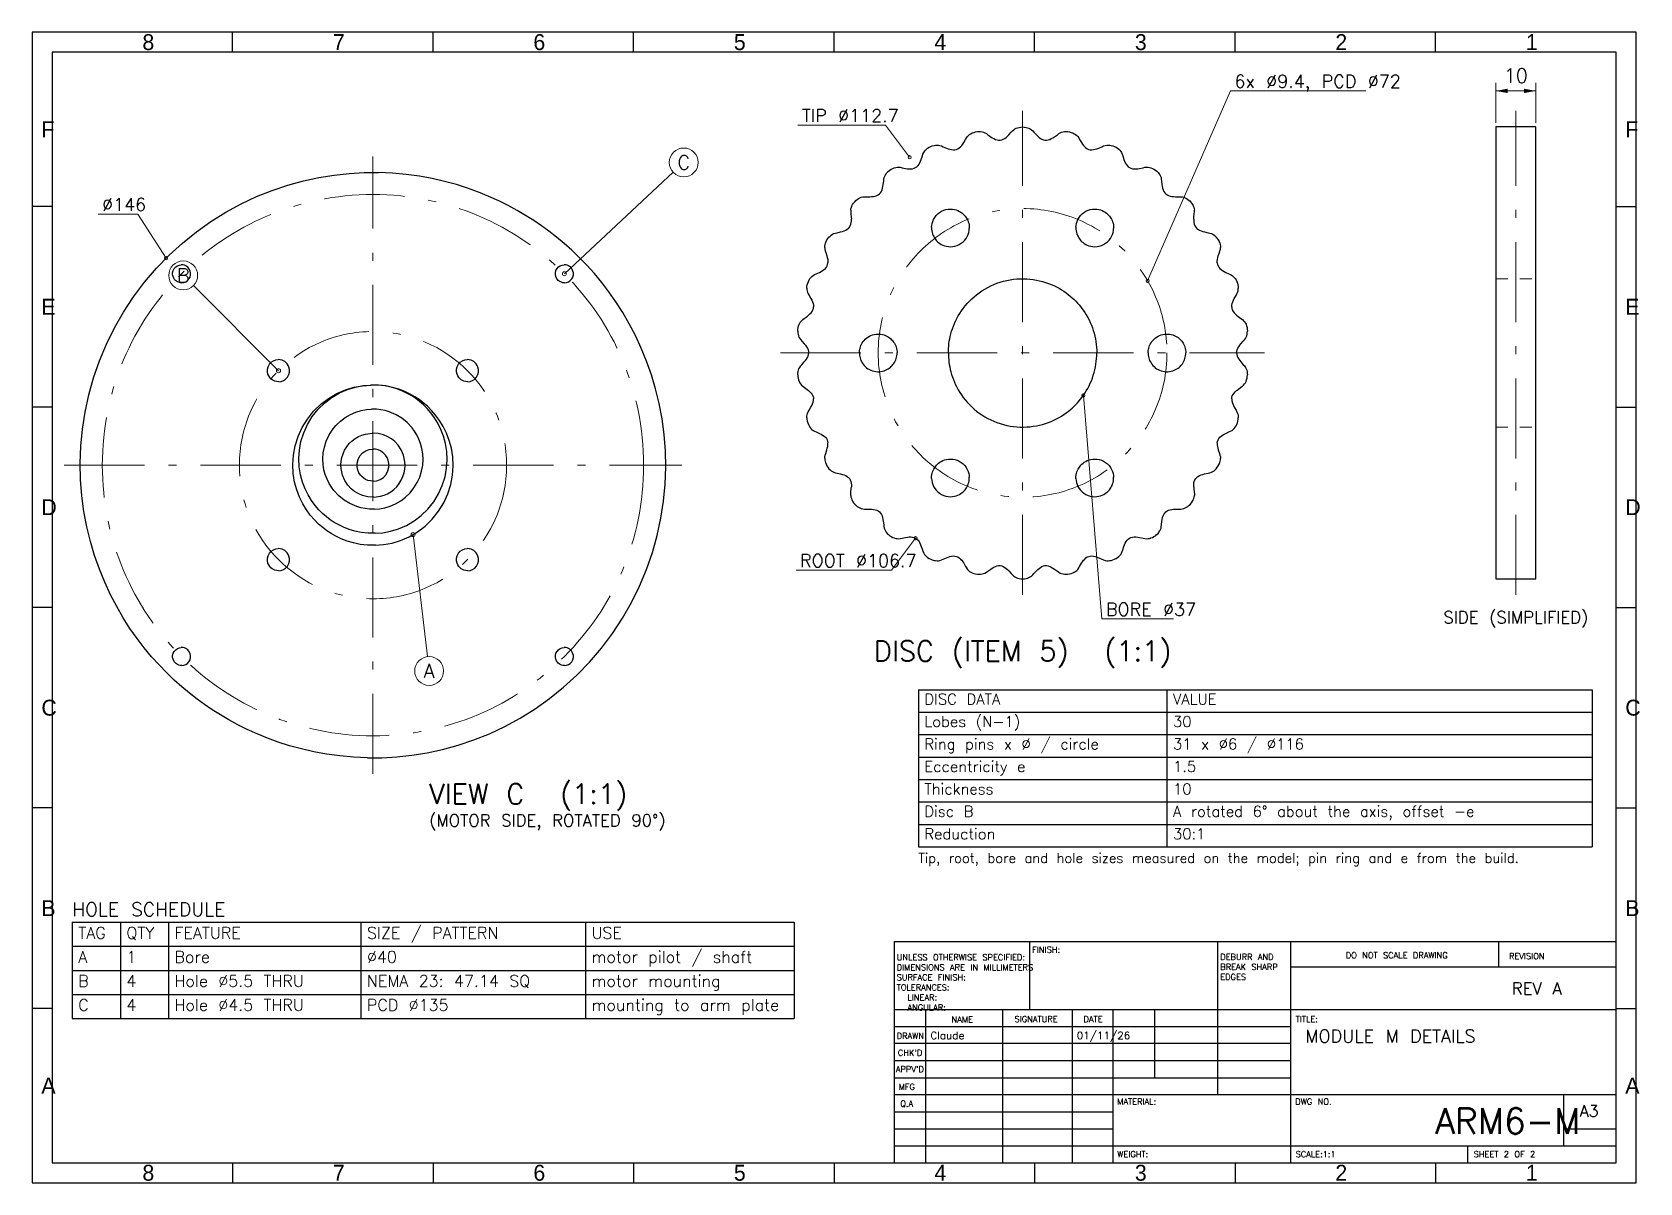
# Model space of a CAD drawing. Header units: millimetres. Extents: x 15 to 416, y 5 to 292.
import ezdxf
from ezdxf.enums import TextEntityAlignment as Align

# ---------------------------------------------------------------- set-up
doc = ezdxf.new("R2010")
doc.units = ezdxf.units.MM
doc.linetypes.add('CENTER', pattern=[34, 20, -6, 2, -6])
doc.linetypes.add('HIDDEN', pattern=[6, 3, -3])
for name, color, linetype, lineweight in [('CENTER', 7, 'CENTER', 18), ('DIM', 7, 'Continuous', 18), ('FORMAT', 7, 'Continuous', 30), ('HIDDEN', 7, 'HIDDEN', 18), ('NOTES', 7, 'Continuous', 18), ('VISIBLE', 7, 'Continuous', 30)]:
    doc.layers.add(name, color=color, linetype=linetype, lineweight=lineweight)
doc.styles.add('SLDTEXTSTYLE0', font='txt.shx')

msp = doc.modelspace()

# ---------------------------------------------------------------- texts
at = {"layer": 'FORMAT', "style": 'SLDTEXTSTYLE0'}
for s, height, p in [('REV A', 3, (384, 52)), ('Claude', 1.9, (239, 40.8)), ('01/11/26', 1.9, (275.5, 40.8)), ('MODULE M DETAILS', 3.2, (332.5, 40))]:
    msp.add_text(s, height=height, dxfattribs=at).set_placement(p)
at = {"layer": 'FORMAT', "char_height": 3.97, "attachment_point": 1}
for s, insert in [('8', (42.5, 291.5)), ('7', (90, 291.5)), ('6', (140, 291.5)), ('5', (190, 291.5)), ('4', (240, 291.5)), ('3', (290, 291.5)), ('2', (340, 291.5)), ('1', (387.5, 291.5)), ('F', (17.3, 269.75)), ('F', (412.3, 269.75)), ('E', (17.3, 225.5)), ('E', (412.3, 225.5)), ('D', (17.3, 175.5)), ('D', (412.3, 175.5)), ('C', (17.3, 125.5)), ('C', (412.3, 125.5)), ('B', (17.3, 75.5)), ('B', (412.3, 75.5)), ('A', (17.3, 31.25)), ('A', (412.3, 31.25)), ('8', (42.5, 9.5)), ('7', (90, 9.5)), ('6', (140, 9.5)), ('5', (190, 9.5)), ('4', (240, 9.5)), ('3', (290, 9.5)), ('2', (340, 9.5)), ('1', (387.5, 9.5))]:
    msp.add_mtext(s, dxfattribs=dict(at, insert=insert))
at = {"layer": 'FORMAT', "attachment_point": 1, "style": 'SLDTEXTSTYLE0'}
for s, insert, char_height in [('UNLESS OTHERWISE SPECIFIED:\\PDIMENSIONS ARE IN MILLIMETERS\\PSURFACE FINISH:\\PTOLERANCES:\\P  LINEAR:\\P  ANGULAR:', (230.6, 62), 1.5), ('FINISH:', (264.4, 63.9), 1.5), ('DEBURR AND\\PBREAK SHARP\\PEDGES', (311.3, 62.1), 1.5), ('DO NOT SCALE DRAWING', (342.6, 62.5), 1.5), ('REVISION', (383.3, 62.3), 1.5), ('NAME', (244.3, 46.5), 1.5), ('SIGNATURE', (260, 46.6), 1.5), ('DATE', (277.2, 46.6), 1.5), ('TITLE:', (330.1, 46.6), 1.5), ('DRAWN', (230.6, 42.4), 1.5), ("CHK'D", (230.9, 38.2), 1.5), ("APPV'D", (230.4, 34.1), 1.5), ('MFG', (231.1, 29.7), 1.5), ('Q.A', (231.5, 25.5), 1.5), ('MATERIAL:', (285.6, 26), 1.5), ('DWG NO.', (330, 26), 1.5), ('A3', (400.9, 24.4), 2.91), ('ARM6-M', (364.9, 23.6), 6.35), ('WEIGHT:', (285.6, 12.9), 1.5), ('SCALE:1:1', (330.1, 12.9), 1.5), ('SHEET 2 OF 2', (374.5, 12.9), 1.5)]:
    msp.add_mtext(s, dxfattribs=dict(at, insert=insert, char_height=char_height))
at = {"layer": 'NOTES', "style": 'SLDTEXTSTYLE0'}
for s, height, p in [('6x Ø9.4, PCD Ø72', 3.2, (314.842, 278.15)), ('TIP Ø112.7', 3.2, (206.985, 269.601)), ('Ø146', 3.2, (32.445, 247.419)), ('ROOT Ø106.7', 3.2, (206.501, 158.598)), ('BORE Ø37', 3.2, (282.8, 146.45)), ('DISC DATA', 2.7, (237.5, 124.3)), ('VALUE', 2.7, (299.5, 124.3)), ('Lobes (N-1)', 2.7, (237.5, 118.7)), ('30', 2.7, (299.5, 118.7)), ('Ring pins x Ø / circle', 2.7, (237.5, 113.1)), ('31 x Ø6 / Ø116', 2.7, (299.5, 113.1)), ('Eccentricity e', 2.7, (237.5, 107.5)), ('1.5', 2.7, (299.5, 107.5)), ('Thickness', 2.7, (237.5, 101.9)), ('10', 2.7, (299.5, 101.9)), ('Disc B', 2.7, (237.5, 96.3)), ('A rotated 6° about the axis, offset -e', 2.7, (299.5, 96.3)), ('Reduction', 2.7, (237.5, 90.7)), ('30:1', 2.7, (299.5, 90.7)), ('Tip, root, bore and hole sizes measured on the model; pin ring and e from the build.', 2.4, (236, 84.8)), ('HOLE SCHEDULE', 3.4, (25, 71.5)), ('TAG', 2.9, (26.5, 65.9)), ('QTY', 2.9, (38.5, 65.9)), ('FEATURE', 2.9, (50.5, 65.9)), ('SIZE / PATTERN', 2.9, (98.5, 65.9)), ('USE', 2.9, (154.5, 65.9)), ('A', 2.9, (26.5, 59.9)), ('1', 2.9, (38.5, 59.9)), ('Bore', 2.9, (50.5, 59.9)), ('Ø40', 2.9, (98.5, 59.9)), ('motor pilot / shaft', 2.9, (154.5, 59.9)), ('B', 2.9, (26.5, 53.9)), ('4', 2.9, (38.5, 53.9)), ('Hole Ø5.5 THRU', 2.9, (50.5, 53.9)), ('NEMA 23: 47.14 SQ', 2.9, (98.5, 53.9)), ('motor mounting', 2.9, (154.5, 53.9)), ('C', 2.9, (26.5, 47.9)), ('4', 2.9, (38.5, 47.9)), ('Hole Ø4.5 THRU', 2.9, (50.5, 47.9)), ('PCD Ø135', 2.9, (98.5, 47.9)), ('mounting to arm plate', 2.9, (154.5, 47.9))]:
    msp.add_text(s, height=height, dxfattribs=at).set_placement(p)
for s, height, p in [('10', 3.5, (385, 278.35)), ('SIDE (SIMPLIFIED)', 3, (385, 143.65)), ('DISC (ITEM 5)  (1:1)', 5, (262, 133.65))]:
    msp.add_text(s, height=height, dxfattribs=at).set_placement(p, align=Align.BOTTOM_CENTER)
for s, p in [('C', (177.5, 259.5)), ('B', (52.67, 231.33)), ('A', (114, 132.67))]:
    msp.add_text(s, height=3.5, dxfattribs=at).set_placement(p, align=Align.MIDDLE_CENTER)
for s, height, p in [('VIEW C  (1:1)', 5, (114, 98)), ('(MOTOR SIDE, ROTATED 90°)', 3, (114, 93))]:
    msp.add_text(s, height=height, dxfattribs=at).set_placement(p, align=Align.BOTTOM_LEFT)

# ---------------------------------------------------------------- linework, layer by layer
at = {"layer": 'CENTER'}
for p, q in [((262, 151.65), (262, 272.35)), ((385, 151.65), (385, 272.35)), ((100, 107), (100, 261)), ((201.65, 212), (322.35, 212)), ((23, 184), (177, 184))]:
    msp.add_line(p, q, dxfattribs=at)
for centre, radius in [((100, 184), 67.5), ((262, 212), 36), ((100, 184), 33.33)]:
    msp.add_circle(centre, radius, dxfattribs=at)
at = {"layer": 'DIM'}
for p, q in [((293.177, 230), (313.842, 277.35)), ((313.842, 277.35), (347.586, 277.35)), ((380, 269.35), (380, 279.35)), ((380, 277.35), (390, 277.35)), ((390, 269.35), (390, 279.35)), ((227.825, 268.801), (205.985, 268.801)), ((233.825, 260.801), (227.825, 268.801)), ((174.868, 257.044), (147.73, 231.73)), ((41.381, 246.619), (31.445, 246.619)), ((48.381, 235.619), (41.381, 246.619)), ((55.216, 228.784), (76.432, 207.568)), ((277.154, 201.389), (281.8, 145.65)), ((113.579, 136.245), (110, 166.679)), ((235.325, 165.798), (229.325, 157.798)), ((229.325, 157.798), (205.501, 157.798)), ((281.8, 145.65), (299.672, 145.65))]:
    msp.add_line(p, q, dxfattribs=at)
for centre, radius in [((177.5, 259.5), 3.6), ((233.825, 260.801), 0.4), ((48.381, 235.619), 0.4), ((52.67, 231.33), 3.6), ((147.73, 231.73), 0.5), ((293.177, 230), 0.4), ((76.432, 207.568), 0.5), ((277.154, 201.389), 0.4), ((110, 166.679), 0.5), ((235.325, 165.798), 0.4), ((114, 132.67), 3.6)]:
    msp.add_circle(centre, radius, dxfattribs=at)
for points in [[(380, 277.35), (383, 276.8), (383, 277.9)], [(390, 277.35), (387, 277.9), (387, 276.8)]]:
    msp.add_solid(points, dxfattribs=at)
at = {"layer": 'FORMAT'}
for p, q in [((65, 287), (65, 292)), ((115, 287), (115, 292)), ((165, 287), (165, 292)), ((215, 287), (215, 292)), ((265, 287), (265, 292)), ((315, 287), (315, 292)), ((365, 287), (365, 292)), ((20, 248.5), (15, 248.5)), ((410, 248.5), (415, 248.5)), ((20, 198.5), (15, 198.5)), ((410, 198.5), (415, 198.5)), ((20, 148.5), (15, 148.5)), ((410, 148.5), (415, 148.5)), ((236, 128), (404, 128)), ((236, 128), (236, 88.8)), ((298, 128), (298, 88.8)), ((404, 128), (404, 88.8)), ((236, 122.4), (404, 122.4)), ((236, 116.8), (404, 116.8)), ((236, 111.2), (404, 111.2)), ((236, 105.6), (404, 105.6)), ((20, 98.5), (15, 98.5)), ((236, 100), (404, 100)), ((410, 98.5), (415, 98.5)), ((236, 94.4), (404, 94.4)), ((236, 88.8), (404, 88.8)), ((25, 70), (205, 70)), ((25, 70), (25, 46)), ((37, 70), (37, 46)), ((49, 70), (49, 46)), ((97, 70), (97, 46)), ((153, 70), (153, 46)), ((205, 70), (205, 46)), ((230, 65.2), (410, 65.2)), ((230, 65.2), (230, 10)), ((263.8, 48.2), (263.8, 65.2)), ((310.6, 65.2), (310.6, 27)), ((328.8, 65.2), (328.8, 10)), ((380.8, 58.9), (380.8, 65.2)), ((25, 64), (205, 64)), ((25, 58), (205, 58)), ((328.8, 58.9), (410, 58.9)), ((20, 48.5), (15, 48.5)), ((25, 52), (205, 52)), ((230, 48.2), (410, 48.2)), ((237.8, 48.2), (237.8, 10)), ((257, 48.2), (257, 10)), ((274.4, 48.2), (274.4, 10)), ((284.6, 10), (284.6, 48.2)), ((295, 31.2), (295, 48.2)), ((410, 48.5), (415, 48.5)), ((25, 46), (205, 46)), ((230, 44), (328.8, 44)), ((230, 39.8), (328.8, 39.8)), ((230, 35.5), (328.8, 35.5)), ((230, 31.2), (328.8, 31.2)), ((230, 27), (410, 27)), ((397, 14.2), (397, 27)), ((230, 22.7), (284.6, 22.7)), ((230, 18.5), (284.6, 18.5)), ((397, 18.5), (410, 18.5)), ((230, 14.2), (410, 14.2)), ((373, 10), (373, 14.2)), ((65, 10), (65, 5)), ((115, 10), (115, 5)), ((165, 10), (165, 5)), ((215, 10), (215, 5)), ((265, 10), (265, 5)), ((315, 10), (315, 5)), ((365, 10), (365, 5))]:
    msp.add_line(p, q, dxfattribs=at)
for points in [[(15, 5), (415, 5), (415, 292), (15, 292)], [(20, 10), (410, 10), (410, 287), (20, 287)]]:
    msp.add_lwpolyline(points, close=True, dxfattribs=at)
at = {"layer": 'HIDDEN'}
for p, q in [((380, 230.5), (390, 230.5)), ((380, 193.5), (390, 193.5))]:
    msp.add_line(p, q, dxfattribs=at)
at = {"layer": 'VISIBLE'}
for p, q in [((247.328, 264.474), (247.786, 265.251)), ((247.786, 265.251), (248.007, 265.635)), ((248.007, 265.635), (248.254, 265.987)), ((248.254, 265.987), (248.507, 266.251)), ((248.507, 266.251), (248.798, 266.482)), ((248.798, 266.482), (249.117, 266.68)), ((248.798, 266.482), (249.117, 266.68)), ((248.798, 266.482), (249.088, 266.662)), ((249.117, 266.68), (249.454, 266.847)), ((249.117, 266.68), (249.454, 266.847)), ((249.454, 266.847), (249.864, 267.003)), ((249.454, 266.847), (249.864, 267.003)), ((249.864, 267.003), (250.285, 267.115)), ((249.893, 267.011), (250.285, 267.115)), ((250.285, 267.115), (250.715, 267.184)), ((250.715, 267.184), (251.153, 267.208)), ((251.153, 267.208), (251.529, 267.193)), ((251.529, 267.193), (251.901, 267.141)), ((251.529, 267.193), (251.901, 267.141)), ((251.901, 267.141), (252.26, 267.048)), ((252.26, 267.048), (252.599, 266.91)), ((252.599, 266.91), (252.968, 266.688)), ((252.968, 266.688), (253.326, 266.428)), ((253.326, 266.428), (254.06, 265.904)), ((254.06, 265.904), (254.446, 265.659)), ((254.446, 265.659), (254.839, 265.441)), ((254.839, 265.441), (255.236, 265.26)), ((255.236, 265.26), (255.635, 265.128)), ((255.635, 265.128), (256.032, 265.057)), ((256.032, 265.057), (256.423, 265.058)), ((256.423, 265.058), (256.806, 265.138)), ((256.806, 265.138), (257.179, 265.29)), ((256.806, 265.138), (257.179, 265.29)), ((257.179, 265.29), (257.542, 265.502)), ((257.542, 265.502), (257.893, 265.761)), ((257.893, 265.761), (258.232, 266.057)), ((258.232, 266.057), (258.559, 266.377)), ((258.559, 266.377), (259.168, 267.042)), ((259.168, 267.042), (259.464, 267.371)), ((259.464, 267.371), (259.779, 267.665)), ((259.779, 267.665), (260.081, 267.871)), ((260.081, 267.871), (260.414, 268.036)), ((260.414, 268.036), (260.767, 268.164)), ((260.414, 268.036), (260.735, 268.153)), ((260.767, 268.164), (261.131, 268.257)), ((261.131, 268.257), (261.565, 268.324)), ((261.131, 268.257), (261.565, 268.324)), ((261.565, 268.324), (262, 268.347)), ((261.594, 268.326), (262, 268.347)), ((262, 268.347), (262.403, 268.326)), ((262, 268.347), (262.435, 268.324)), ((262.435, 268.324), (262.869, 268.257)), ((262.869, 268.257), (263.233, 268.164)), ((263.233, 268.164), (263.586, 268.036)), ((263.233, 268.164), (263.586, 268.036)), ((263.586, 268.036), (263.919, 267.871)), ((263.919, 267.871), (264.221, 267.665)), ((264.221, 267.665), (264.536, 267.371)), ((264.536, 267.371), (264.832, 267.042)), ((264.832, 267.042), (265.441, 266.377)), ((265.441, 266.377), (265.768, 266.057)), ((265.768, 266.057), (266.107, 265.761)), ((266.107, 265.761), (266.458, 265.502)), ((266.458, 265.502), (266.821, 265.29)), ((266.821, 265.29), (267.194, 265.138)), ((267.194, 265.138), (267.577, 265.058)), ((267.577, 265.058), (267.968, 265.057)), ((267.968, 265.057), (268.365, 265.128)), ((268.365, 265.128), (268.764, 265.26)), ((268.764, 265.26), (269.161, 265.441)), ((269.161, 265.441), (269.554, 265.659)), ((269.554, 265.659), (269.94, 265.904)), ((269.94, 265.904), (270.674, 266.428)), ((270.674, 266.428), (271.032, 266.688)), ((271.032, 266.688), (271.401, 266.91)), ((271.401, 266.91), (271.74, 267.048)), ((271.401, 266.91), (271.74, 267.048)), ((271.74, 267.048), (272.099, 267.141)), ((272.099, 267.141), (272.471, 267.193)), ((272.099, 267.141), (272.438, 267.188)), ((272.471, 267.193), (272.847, 267.208)), ((272.847, 267.208), (273.285, 267.184)), ((272.847, 267.208), (273.285, 267.184)), ((273.285, 267.184), (273.715, 267.115)), ((273.715, 267.115), (274.104, 267.011)), ((273.715, 267.115), (274.136, 267.003)), ((274.136, 267.003), (274.546, 266.847)), ((274.546, 266.847), (274.79, 266.726)), ((274.546, 266.847), (274.883, 266.68)), ((274.883, 266.68), (274.912, 266.662)), ((274.883, 266.68), (275.202, 266.482)), ((274.883, 266.68), (275.202, 266.482)), ((275.202, 266.482), (275.493, 266.251)), ((275.493, 266.251), (275.746, 265.987)), ((275.746, 265.987), (275.993, 265.635)), ((275.993, 265.635), (276.214, 265.251)), ((276.214, 265.251), (276.672, 264.474)), ((236.739, 260.276), (237.025, 261.132)), ((237.025, 261.132), (237.162, 261.553)), ((237.162, 261.553), (237.33, 261.949)), ((237.33, 261.949), (237.523, 262.26)), ((237.523, 262.26), (237.759, 262.546)), ((237.759, 262.546), (238.029, 262.807)), ((237.759, 262.546), (238.005, 262.783)), ((238.029, 262.807), (238.324, 263.04)), ((238.324, 263.04), (238.693, 263.278)), ((238.324, 263.04), (238.693, 263.278)), ((238.693, 263.278), (239.081, 263.476)), ((238.717, 263.29), (239.081, 263.476)), ((239.081, 263.476), (239.488, 263.632)), ((239.081, 263.476), (239.459, 263.621)), ((239.488, 263.632), (239.912, 263.747)), ((239.912, 263.747), (240.283, 263.81)), ((239.912, 263.747), (240.283, 263.81)), ((240.283, 263.81), (240.657, 263.837)), ((240.283, 263.81), (240.657, 263.837)), ((240.657, 263.837), (241.028, 263.821)), ((241.028, 263.821), (241.388, 263.756)), ((241.388, 263.756), (241.795, 263.616)), ((241.795, 263.616), (242.199, 263.436)), ((242.199, 263.436), (243.026, 263.076)), ((243.026, 263.076), (243.455, 262.917)), ((243.455, 262.917), (243.885, 262.784)), ((243.455, 262.917), (243.885, 262.784)), ((243.885, 262.784), (244.311, 262.69)), ((244.311, 262.69), (244.729, 262.644)), ((244.729, 262.644), (245.132, 262.657)), ((245.132, 262.657), (245.514, 262.739)), ((245.514, 262.739), (245.872, 262.897)), ((245.872, 262.897), (246.205, 263.124)), ((246.205, 263.124), (246.516, 263.406)), ((246.516, 263.406), (246.806, 263.733)), ((246.806, 263.733), (247.076, 264.093)), ((247.076, 264.093), (247.328, 264.474)), ((276.672, 264.474), (276.924, 264.093)), ((276.672, 264.474), (276.924, 264.093)), ((276.924, 264.093), (277.194, 263.733)), ((277.194, 263.733), (277.484, 263.406)), ((277.484, 263.406), (277.795, 263.124)), ((277.795, 263.124), (278.128, 262.897)), ((278.128, 262.897), (278.486, 262.739)), ((278.486, 262.739), (278.868, 262.657)), ((278.868, 262.657), (279.271, 262.644)), ((279.271, 262.644), (279.689, 262.69)), ((279.689, 262.69), (280.115, 262.784)), ((280.115, 262.784), (280.545, 262.917)), ((280.545, 262.917), (280.974, 263.076)), ((280.974, 263.076), (281.801, 263.436)), ((281.801, 263.436), (282.205, 263.616)), ((282.205, 263.616), (282.612, 263.756)), ((282.612, 263.756), (282.972, 263.821)), ((282.972, 263.821), (283.343, 263.837)), ((283.343, 263.837), (283.684, 263.813)), ((283.343, 263.837), (283.717, 263.81)), ((283.717, 263.81), (284.088, 263.747)), ((284.088, 263.747), (284.512, 263.632)), ((284.088, 263.747), (284.512, 263.632)), ((284.512, 263.632), (284.919, 263.476)), ((284.512, 263.632), (284.919, 263.476)), ((284.538, 263.622), (284.919, 263.476)), ((284.919, 263.476), (285.28, 263.292)), ((284.919, 263.476), (285.307, 263.278)), ((285.307, 263.278), (285.676, 263.04)), ((285.676, 263.04), (285.971, 262.807)), ((285.971, 262.807), (286.241, 262.546)), ((285.971, 262.807), (286.241, 262.546)), ((286.241, 262.546), (286.477, 262.26)), ((286.477, 262.26), (286.67, 261.949)), ((286.67, 261.949), (286.838, 261.553)), ((286.838, 261.553), (286.975, 261.132)), ((286.975, 261.132), (287.261, 260.276)), ((90.329, 256.357), (94.092, 256.761)), ((94.092, 256.761), (97.781, 256.966)), ((97.781, 256.966), (101.385, 256.987)), ((104.893, 256.836), (101.385, 256.987)), ((108.299, 256.527), (104.893, 256.836)), ((227.779, 256.402), (227.99, 256.713)), ((227.779, 256.402), (227.971, 256.685)), ((227.99, 256.713), (228.23, 257.002)), ((227.99, 256.713), (228.23, 257.002)), ((228.23, 257.002), (228.541, 257.312)), ((228.23, 257.002), (228.541, 257.312)), ((228.433, 257.204), (228.541, 257.312)), ((228.541, 257.312), (228.88, 257.586)), ((228.565, 257.331), (228.88, 257.586)), ((228.88, 257.586), (229.246, 257.824)), ((229.246, 257.824), (229.636, 258.024)), ((229.636, 258.024), (229.986, 258.163)), ((229.636, 258.024), (229.986, 258.163)), ((229.986, 258.163), (230.346, 258.266)), ((229.986, 258.163), (230.346, 258.266)), ((230.346, 258.266), (230.712, 258.328)), ((230.346, 258.266), (230.712, 258.328)), ((230.712, 258.328), (231.078, 258.339)), ((231.078, 258.339), (231.505, 258.287)), ((231.505, 258.287), (231.938, 258.195)), ((231.938, 258.195), (232.822, 258.015)), ((232.822, 258.015), (233.274, 257.948)), ((233.274, 257.948), (233.722, 257.908)), ((233.274, 257.948), (233.722, 257.908)), ((233.722, 257.908), (234.159, 257.904)), ((234.159, 257.904), (234.577, 257.946)), ((234.577, 257.946), (234.968, 258.042)), ((234.968, 258.042), (235.325, 258.202)), ((235.325, 258.202), (235.642, 258.431)), ((235.642, 258.431), (235.921, 258.722)), ((235.921, 258.722), (236.166, 259.063)), ((236.166, 259.063), (236.381, 259.443)), ((236.381, 259.443), (236.571, 259.851)), ((236.571, 259.851), (236.739, 260.276)), ((287.261, 260.276), (287.429, 259.851)), ((287.429, 259.851), (287.619, 259.443)), ((287.429, 259.851), (287.619, 259.443)), ((287.619, 259.443), (287.834, 259.063)), ((287.834, 259.063), (288.079, 258.722)), ((288.079, 258.722), (288.358, 258.431)), ((288.358, 258.431), (288.675, 258.202)), ((288.675, 258.202), (289.032, 258.042)), ((289.032, 258.042), (289.423, 257.946)), ((289.423, 257.946), (289.841, 257.904)), ((289.841, 257.904), (290.278, 257.908)), ((290.278, 257.908), (290.726, 257.948)), ((290.726, 257.948), (291.178, 258.015)), ((291.178, 258.015), (292.062, 258.195)), ((291.178, 258.015), (292.062, 258.195)), ((292.062, 258.195), (292.495, 258.287)), ((292.495, 258.287), (292.922, 258.339)), ((292.922, 258.339), (293.288, 258.328)), ((293.288, 258.328), (293.654, 258.266)), ((293.654, 258.266), (293.982, 258.172)), ((293.654, 258.266), (294.014, 258.163)), ((294.014, 258.163), (294.364, 258.024)), ((294.364, 258.024), (294.754, 257.824)), ((294.364, 258.024), (294.754, 257.824)), ((294.754, 257.824), (295.12, 257.586)), ((295.12, 257.586), (295.433, 257.332)), ((295.12, 257.586), (295.459, 257.312)), ((295.459, 257.312), (295.567, 257.204)), ((295.459, 257.312), (295.77, 257.002)), ((295.77, 257.002), (295.943, 256.794)), ((295.77, 257.002), (296.01, 256.713)), ((296.01, 256.713), (296.221, 256.402)), ((296.01, 256.713), (296.221, 256.402)), ((74.836, 252.526), (78.741, 253.836)), ((78.741, 253.836), (82.637, 254.905)), ((82.637, 254.905), (86.505, 255.742)), ((86.505, 255.742), (90.329, 256.357)), ((111.594, 256.073), (108.299, 256.527)), ((114.776, 255.489), (111.594, 256.073)), ((117.84, 254.787), (114.776, 255.489)), ((120.784, 253.979), (117.84, 254.787)), ((123.607, 253.077), (120.784, 253.979)), ((126.31, 252.094), (123.607, 253.077)), ((226.777, 252.279), (226.946, 252.664)), ((226.946, 252.664), (227.078, 253.081)), ((227.078, 253.081), (227.178, 253.519)), ((227.178, 253.519), (227.254, 253.97)), ((227.254, 253.97), (227.356, 254.866)), ((227.356, 254.866), (227.402, 255.306)), ((227.402, 255.306), (227.484, 255.729)), ((227.484, 255.729), (227.608, 256.073)), ((227.484, 255.729), (227.608, 256.073)), ((227.608, 256.073), (227.779, 256.402)), ((227.608, 256.073), (227.779, 256.402)), ((296.221, 256.402), (296.392, 256.073)), ((296.221, 256.402), (296.392, 256.073)), ((296.392, 256.073), (296.516, 255.729)), ((296.516, 255.729), (296.598, 255.306)), ((296.598, 255.306), (296.644, 254.866)), ((296.644, 254.866), (296.746, 253.97)), ((296.746, 253.97), (296.822, 253.519)), ((296.822, 253.519), (296.922, 253.081)), ((296.822, 253.519), (296.922, 253.081)), ((296.922, 253.081), (297.054, 252.664)), ((297.054, 252.664), (297.223, 252.279)), ((63.286, 247.096), (67.087, 249.159)), ((67.087, 249.159), (70.944, 250.968)), ((70.944, 250.968), (74.836, 252.526)), ((128.893, 251.039), (126.31, 252.094)), ((131.358, 249.922), (128.893, 251.039)), ((133.708, 248.752), (131.358, 249.922)), ((135.944, 247.538), (133.708, 248.752)), ((219.296, 248.317), (219.436, 248.665)), ((219.296, 248.317), (219.424, 248.634)), ((219.436, 248.665), (219.611, 248.998)), ((219.436, 248.665), (219.611, 248.998)), ((219.611, 248.998), (219.851, 249.365)), ((219.611, 248.998), (219.851, 249.365)), ((219.851, 249.365), (220.126, 249.704)), ((219.868, 249.386), (220.126, 249.704)), ((220.126, 249.704), (220.434, 250.012)), ((220.126, 249.704), (220.411, 249.989)), ((220.434, 250.012), (220.774, 250.289)), ((220.434, 250.012), (220.774, 250.289)), ((220.774, 250.289), (221.087, 250.498)), ((221.087, 250.498), (221.418, 250.675)), ((221.087, 250.498), (221.418, 250.675)), ((221.418, 250.675), (221.764, 250.811)), ((221.764, 250.811), (222.119, 250.898)), ((222.119, 250.898), (222.548, 250.935)), ((222.548, 250.935), (222.99, 250.935)), ((222.99, 250.935), (223.892, 250.943)), ((223.892, 250.943), (224.348, 250.971)), ((224.348, 250.971), (224.795, 251.025)), ((224.795, 251.025), (225.223, 251.113)), ((225.223, 251.113), (225.623, 251.241)), ((225.623, 251.241), (225.986, 251.416)), ((225.986, 251.416), (226.302, 251.647)), ((226.302, 251.647), (226.564, 251.937)), ((226.564, 251.937), (226.777, 252.279)), ((297.223, 252.279), (297.436, 251.937)), ((297.436, 251.937), (297.698, 251.647)), ((297.698, 251.647), (298.014, 251.416)), ((298.014, 251.416), (298.377, 251.241)), ((298.377, 251.241), (298.777, 251.113)), ((298.777, 251.113), (299.205, 251.025)), ((299.205, 251.025), (299.652, 250.971)), ((299.652, 250.971), (300.108, 250.943)), ((300.108, 250.943), (301.01, 250.935)), ((301.01, 250.935), (301.452, 250.935)), ((301.452, 250.935), (301.881, 250.898)), ((301.881, 250.898), (302.236, 250.811)), ((302.236, 250.811), (302.582, 250.675)), ((302.236, 250.811), (302.582, 250.675)), ((302.582, 250.675), (302.883, 250.514)), ((302.582, 250.675), (302.913, 250.498)), ((302.913, 250.498), (303.226, 250.289)), ((303.226, 250.289), (303.566, 250.012)), ((303.226, 250.289), (303.566, 250.012)), ((303.226, 250.289), (303.566, 250.012)), ((303.566, 250.012), (303.874, 249.704)), ((303.566, 250.012), (303.874, 249.704)), ((303.588, 249.991), (303.874, 249.704)), ((303.874, 249.704), (304.13, 249.389)), ((303.874, 249.704), (304.149, 249.365)), ((304.149, 249.365), (304.389, 248.998)), ((304.389, 248.998), (304.517, 248.754)), ((304.389, 248.998), (304.564, 248.665)), ((304.564, 248.665), (304.704, 248.317)), ((304.564, 248.665), (304.704, 248.317)), ((55.955, 242.215), (59.568, 244.78)), ((59.568, 244.78), (63.286, 247.096)), ((138.069, 246.287), (135.944, 247.538)), ((140.089, 245.007), (138.069, 246.287)), ((142.005, 243.704), (140.089, 245.007)), ((219.147, 247.597), (219.196, 247.959)), ((219.147, 247.597), (219.154, 247.166)), ((219.154, 247.166), (219.201, 246.726)), ((219.196, 247.959), (219.296, 248.317)), ((219.201, 246.726), (219.287, 245.828)), ((219.258, 244.487), (219.3, 244.921)), ((219.287, 245.828), (219.307, 245.371)), ((219.3, 244.921), (219.307, 245.371)), ((239.435, 244.295), (239.588, 244.797)), ((239.588, 244.797), (239.805, 245.296)), ((239.805, 245.296), (240.087, 245.78)), ((240.087, 245.78), (240.433, 246.237)), ((240.433, 246.237), (240.838, 246.654)), ((240.433, 246.237), (240.838, 246.654)), ((240.838, 246.654), (241.296, 247.021)), ((241.296, 247.021), (241.795, 247.328)), ((241.296, 247.021), (241.795, 247.328)), ((241.795, 247.328), (242.325, 247.568)), ((242.325, 247.568), (242.872, 247.74)), ((242.872, 247.74), (243.423, 247.841)), ((243.423, 247.841), (243.966, 247.877)), ((243.966, 247.877), (244.49, 247.851)), ((244.49, 247.851), (244.988, 247.772)), ((244.988, 247.772), (245.453, 247.647)), ((245.453, 247.647), (245.881, 247.484)), ((245.881, 247.484), (246.27, 247.292)), ((246.27, 247.292), (246.621, 247.079)), ((246.621, 247.079), (246.933, 246.85)), ((246.933, 246.85), (247.209, 246.611)), ((247.209, 246.611), (247.451, 246.368)), ((247.451, 246.368), (247.662, 246.124)), ((247.662, 246.124), (247.844, 245.881)), ((247.844, 245.881), (248.01, 245.628)), ((248.01, 245.628), (248.169, 245.347)), ((248.169, 245.347), (248.316, 245.037)), ((248.316, 245.037), (248.447, 244.697)), ((248.447, 244.697), (248.557, 244.326)), ((275.435, 244.295), (275.588, 244.797)), ((275.588, 244.797), (275.805, 245.296)), ((275.805, 245.296), (276.087, 245.78)), ((276.087, 245.78), (276.433, 246.237)), ((276.433, 246.237), (276.838, 246.654)), ((276.433, 246.237), (276.838, 246.654)), ((276.838, 246.654), (277.296, 247.021)), ((276.838, 246.654), (277.296, 247.021)), ((277.296, 247.021), (277.795, 247.328)), ((277.296, 247.021), (277.795, 247.328)), ((277.795, 247.328), (278.325, 247.568)), ((278.325, 247.568), (278.872, 247.74)), ((278.872, 247.74), (279.423, 247.841)), ((279.423, 247.841), (279.966, 247.877)), ((279.966, 247.877), (280.49, 247.851)), ((280.49, 247.851), (280.988, 247.772)), ((280.988, 247.772), (281.453, 247.647)), ((281.453, 247.647), (281.881, 247.484)), ((281.881, 247.484), (282.27, 247.292)), ((282.27, 247.292), (282.621, 247.079)), ((282.621, 247.079), (282.933, 246.85)), ((282.933, 246.85), (283.209, 246.611)), ((283.209, 246.611), (283.451, 246.368)), ((283.451, 246.368), (283.662, 246.124)), ((283.662, 246.124), (283.844, 245.881)), ((283.844, 245.881), (284.01, 245.628)), ((284.01, 245.628), (284.169, 245.347)), ((284.169, 245.347), (284.316, 245.037)), ((284.316, 245.037), (284.447, 244.697)), ((284.447, 244.697), (284.557, 244.326)), ((304.693, 245.371), (304.713, 245.828)), ((304.693, 245.371), (304.7, 244.921)), ((304.7, 244.921), (304.742, 244.487)), ((304.704, 248.317), (304.804, 247.959)), ((304.713, 245.828), (304.799, 246.726)), ((304.799, 246.726), (304.846, 247.166)), ((304.804, 247.959), (304.853, 247.597)), ((304.846, 247.166), (304.853, 247.597)), ((52.472, 239.409), (55.955, 242.215)), ((143.878, 242.341), (142.005, 243.704)), ((145.765, 240.873), (143.878, 242.341)), ((147.66, 239.295), (145.765, 240.873)), ((213.439, 240.539), (213.714, 240.881)), ((213.439, 240.539), (213.714, 240.881)), ((213.714, 240.881), (213.977, 241.15)), ((213.714, 240.881), (213.977, 241.15)), ((213.977, 241.15), (214.264, 241.392)), ((213.977, 241.15), (214.264, 241.392)), ((214.264, 241.392), (214.574, 241.597)), ((214.574, 241.597), (214.903, 241.756)), ((214.903, 241.756), (215.315, 241.882)), ((215.315, 241.882), (215.748, 241.974)), ((215.748, 241.974), (216.629, 242.169)), ((216.629, 242.169), (217.069, 242.292)), ((217.069, 242.292), (217.494, 242.437)), ((217.494, 242.437), (217.895, 242.612)), ((217.895, 242.612), (218.26, 242.82)), ((218.26, 242.82), (218.578, 243.067)), ((218.578, 243.067), (218.839, 243.358)), ((218.839, 243.358), (219.035, 243.696)), ((219.035, 243.696), (219.172, 244.075)), ((219.172, 244.075), (219.258, 244.487)), ((239.302, 243.32), (239.341, 243.8)), ((239.302, 243.32), (239.311, 242.862)), ((239.311, 242.862), (239.36, 242.431)), ((239.341, 243.8), (239.435, 244.295)), ((239.36, 242.431), (239.443, 242.028)), ((239.443, 242.028), (239.553, 241.657)), ((239.553, 241.657), (239.684, 241.317)), ((239.684, 241.317), (239.831, 241.007)), ((239.831, 241.007), (239.99, 240.726)), ((239.99, 240.726), (240.156, 240.473)), ((247.567, 240.117), (247.913, 240.574)), ((247.913, 240.574), (248.195, 241.058)), ((248.195, 241.058), (248.412, 241.557)), ((248.412, 241.557), (248.565, 242.059)), ((248.557, 244.326), (248.64, 243.923)), ((248.565, 242.059), (248.659, 242.554)), ((248.64, 243.923), (248.689, 243.492)), ((248.659, 242.554), (248.698, 243.034)), ((248.689, 243.492), (248.698, 243.034)), ((275.302, 243.32), (275.341, 243.8)), ((275.302, 243.32), (275.311, 242.862)), ((275.311, 242.862), (275.36, 242.431)), ((275.341, 243.8), (275.435, 244.295)), ((275.36, 242.431), (275.443, 242.028)), ((275.443, 242.028), (275.553, 241.657)), ((275.553, 241.657), (275.684, 241.317)), ((275.684, 241.317), (275.831, 241.007)), ((275.831, 241.007), (275.99, 240.726)), ((275.99, 240.726), (276.156, 240.473)), ((283.567, 240.117), (283.913, 240.574)), ((283.913, 240.574), (284.195, 241.058)), ((284.195, 241.058), (284.412, 241.557)), ((284.412, 241.557), (284.565, 242.059)), ((284.557, 244.326), (284.64, 243.923)), ((284.565, 242.059), (284.659, 242.554)), ((284.64, 243.923), (284.689, 243.492)), ((284.659, 242.554), (284.698, 243.034)), ((284.689, 243.492), (284.698, 243.034)), ((304.742, 244.487), (304.828, 244.075)), ((304.828, 244.075), (304.965, 243.696)), ((304.965, 243.696), (305.161, 243.358)), ((305.161, 243.358), (305.422, 243.067)), ((305.422, 243.067), (305.74, 242.82)), ((305.74, 242.82), (306.105, 242.612)), ((306.105, 242.612), (306.506, 242.437)), ((306.506, 242.437), (306.931, 242.292)), ((306.931, 242.292), (307.371, 242.169)), ((307.371, 242.169), (308.252, 241.974)), ((308.252, 241.974), (308.685, 241.882)), ((308.685, 241.882), (309.097, 241.756)), ((309.097, 241.756), (309.426, 241.597)), ((309.426, 241.597), (309.736, 241.392)), ((309.736, 241.392), (309.997, 241.172)), ((309.736, 241.392), (310.023, 241.15)), ((310.023, 241.15), (310.286, 240.881)), ((310.286, 240.881), (310.561, 240.539)), ((310.286, 240.881), (310.561, 240.539)), ((49.143, 236.37), (52.472, 239.409)), ((149.558, 237.6), (147.66, 239.295)), ((151.453, 235.784), (149.558, 237.6)), ((212.655, 238.274), (212.678, 238.644)), ((212.655, 238.274), (212.682, 237.909)), ((212.678, 238.644), (212.743, 239.014)), ((212.678, 238.644), (212.737, 238.981)), ((212.682, 237.909), (212.779, 237.49)), ((212.743, 239.014), (212.845, 239.376)), ((212.779, 237.49), (212.916, 237.069)), ((212.845, 239.376), (213.003, 239.785)), ((212.845, 239.376), (213.003, 239.785)), ((212.916, 237.069), (213.187, 236.209)), ((213.003, 239.785), (213.202, 240.173)), ((213.003, 239.785), (213.202, 240.173)), ((213.016, 239.811), (213.202, 240.173)), ((213.202, 240.173), (213.439, 240.539)), ((213.202, 240.173), (213.422, 240.513)), ((240.156, 240.473), (240.338, 240.23)), ((240.338, 240.23), (240.549, 239.986)), ((240.549, 239.986), (240.791, 239.743)), ((240.791, 239.743), (241.067, 239.504)), ((241.067, 239.504), (241.379, 239.275)), ((241.379, 239.275), (241.73, 239.062)), ((241.73, 239.062), (242.119, 238.87)), ((242.119, 238.87), (242.547, 238.707)), ((242.547, 238.707), (243.012, 238.582)), ((243.012, 238.582), (243.51, 238.503)), ((243.51, 238.503), (244.034, 238.477)), ((244.034, 238.477), (244.577, 238.513)), ((244.577, 238.513), (245.128, 238.614)), ((245.128, 238.614), (245.675, 238.786)), ((245.675, 238.786), (246.205, 239.026)), ((245.675, 238.786), (246.205, 239.026)), ((246.205, 239.026), (246.704, 239.333)), ((246.205, 239.026), (246.704, 239.333)), ((246.704, 239.333), (247.162, 239.7)), ((246.704, 239.333), (247.162, 239.7)), ((247.162, 239.7), (247.567, 240.117)), ((247.162, 239.7), (247.567, 240.117)), ((276.156, 240.473), (276.338, 240.23)), ((276.338, 240.23), (276.549, 239.986)), ((276.549, 239.986), (276.791, 239.743)), ((276.791, 239.743), (277.067, 239.504)), ((277.067, 239.504), (277.379, 239.275)), ((277.379, 239.275), (277.73, 239.062)), ((277.73, 239.062), (278.119, 238.87)), ((278.119, 238.87), (278.547, 238.707)), ((278.547, 238.707), (279.012, 238.582)), ((279.012, 238.582), (279.51, 238.503)), ((279.51, 238.503), (280.034, 238.477)), ((280.034, 238.477), (280.577, 238.513)), ((280.577, 238.513), (281.128, 238.614)), ((281.128, 238.614), (281.675, 238.786)), ((281.675, 238.786), (282.205, 239.026)), ((281.675, 238.786), (282.205, 239.026)), ((282.205, 239.026), (282.704, 239.333)), ((282.205, 239.026), (282.704, 239.333)), ((282.704, 239.333), (283.162, 239.7)), ((282.704, 239.333), (283.162, 239.7)), ((283.162, 239.7), (283.567, 240.117)), ((283.162, 239.7), (283.567, 240.117)), ((310.561, 240.539), (310.798, 240.173)), ((310.577, 240.516), (310.798, 240.173)), ((310.798, 240.173), (310.982, 239.814)), ((310.798, 240.173), (310.997, 239.785)), ((310.813, 236.209), (311.084, 237.069)), ((310.997, 239.785), (311.155, 239.376)), ((311.084, 237.069), (311.221, 237.49)), ((311.155, 239.376), (311.257, 239.014)), ((311.221, 237.49), (311.318, 237.909)), ((311.257, 239.014), (311.322, 238.644)), ((311.257, 239.014), (311.322, 238.644)), ((311.257, 239.014), (311.322, 238.644)), ((311.318, 237.909), (311.345, 238.274)), ((311.322, 238.644), (311.345, 238.274)), ((311.322, 238.644), (311.345, 238.274)), ((43.035, 229.651), (45.99, 233.112)), ((45.99, 233.112), (49.143, 236.37)), ((50.168, 232.532), (50.43, 233.025)), ((50.43, 233.025), (50.805, 233.438)), ((50.805, 233.438), (51.256, 233.738)), ((51.256, 233.738), (51.735, 233.915)), ((51.735, 233.915), (52.202, 233.979)), ((52.627, 233.951), (52.202, 233.979)), ((52.998, 233.859), (52.627, 233.951)), ((53.309, 233.726), (52.998, 233.859)), ((53.565, 233.57), (53.309, 233.726)), ((53.797, 233.382), (53.565, 233.57)), ((54.028, 233.134), (53.797, 233.382)), ((54.24, 232.817), (54.028, 233.134)), ((54.41, 232.425), (54.24, 232.817)), ((145.628, 232.532), (145.89, 233.025)), ((145.89, 233.025), (146.265, 233.438)), ((146.265, 233.438), (146.716, 233.738)), ((146.716, 233.738), (147.195, 233.915)), ((147.195, 233.915), (147.662, 233.979)), ((148.087, 233.951), (147.662, 233.979)), ((148.458, 233.859), (148.087, 233.951)), ((148.769, 233.726), (148.458, 233.859)), ((149.025, 233.57), (148.769, 233.726)), ((149.257, 233.382), (149.025, 233.57)), ((149.488, 233.134), (149.257, 233.382)), ((149.7, 232.817), (149.488, 233.134)), ((149.87, 232.425), (149.7, 232.817)), ((153.337, 233.841), (151.453, 235.784)), ((155.203, 231.767), (153.337, 233.841)), ((212.139, 232.518), (212.494, 232.772)), ((212.494, 232.772), (212.807, 233.052)), ((212.807, 233.052), (213.067, 233.36)), ((213.067, 233.36), (213.262, 233.699)), ((213.187, 236.209), (213.301, 235.766)), ((213.262, 233.699), (213.384, 234.071)), ((213.301, 235.766), (213.388, 235.324)), ((213.384, 234.071), (213.439, 234.47)), ((213.388, 235.324), (213.437, 234.89)), ((213.437, 234.89), (213.439, 234.47)), ((310.561, 234.47), (310.563, 234.89)), ((310.561, 234.47), (310.616, 234.071)), ((310.563, 234.89), (310.612, 235.324)), ((310.612, 235.324), (310.699, 235.766)), ((310.616, 234.071), (310.738, 233.699)), ((310.699, 235.766), (310.813, 236.209)), ((310.699, 235.766), (310.813, 236.209)), ((310.738, 233.699), (310.933, 233.36)), ((310.933, 233.36), (311.193, 233.052)), ((311.193, 233.052), (311.506, 232.772)), ((311.506, 232.772), (311.861, 232.518)), ((40.296, 226.005), (43.035, 229.651)), ((50.032, 231.495), (50.037, 232.006)), ((50.13, 231.035), (50.032, 231.495)), ((50.037, 232.006), (50.168, 232.532)), ((50.3, 230.643), (50.13, 231.035)), ((50.512, 230.326), (50.3, 230.643)), ((50.743, 230.078), (50.512, 230.326)), ((50.975, 229.89), (50.743, 230.078)), ((51.231, 229.734), (50.975, 229.89)), ((51.542, 229.601), (51.231, 229.734)), ((51.913, 229.509), (51.542, 229.601)), ((52.338, 229.481), (51.913, 229.509)), ((52.338, 229.481), (52.805, 229.545)), ((52.805, 229.545), (53.284, 229.722)), ((53.284, 229.722), (53.735, 230.022)), ((53.735, 230.022), (54.11, 230.435)), ((54.11, 230.435), (54.372, 230.928)), ((54.372, 230.928), (54.503, 231.454)), ((54.508, 231.965), (54.41, 232.425)), ((54.503, 231.454), (54.508, 231.965)), ((145.492, 231.495), (145.497, 232.006)), ((145.59, 231.035), (145.492, 231.495)), ((145.497, 232.006), (145.628, 232.532)), ((145.76, 230.643), (145.59, 231.035)), ((145.972, 230.326), (145.76, 230.643)), ((146.203, 230.078), (145.972, 230.326)), ((146.435, 229.89), (146.203, 230.078)), ((146.691, 229.734), (146.435, 229.89)), ((147.002, 229.601), (146.691, 229.734)), ((147.373, 229.509), (147.002, 229.601)), ((147.798, 229.481), (147.373, 229.509)), ((147.798, 229.481), (148.265, 229.545)), ((148.265, 229.545), (148.744, 229.722)), ((148.744, 229.722), (149.195, 230.022)), ((149.195, 230.022), (149.57, 230.435)), ((149.57, 230.435), (149.832, 230.928)), ((149.832, 230.928), (149.963, 231.454)), ((149.968, 231.965), (149.87, 232.425)), ((149.963, 231.454), (149.968, 231.965)), ((157.042, 229.555), (155.203, 231.767)), ((158.844, 227.202), (157.042, 229.555)), ((208.204, 228.183), (208.228, 228.558)), ((208.228, 228.558), (208.298, 228.991)), ((208.228, 228.558), (208.298, 228.991)), ((208.298, 228.991), (208.411, 229.412)), ((208.305, 229.019), (208.411, 229.412)), ((208.411, 229.412), (208.567, 229.819)), ((208.567, 229.819), (208.765, 230.211)), ((208.765, 230.211), (208.966, 230.529)), ((208.966, 230.529), (209.197, 230.825)), ((208.966, 230.529), (209.197, 230.825)), ((209.197, 230.825), (209.457, 231.09)), ((209.197, 230.825), (209.457, 231.09)), ((209.457, 231.09), (209.746, 231.314)), ((209.746, 231.314), (210.122, 231.523)), ((210.122, 231.523), (210.527, 231.702)), ((210.527, 231.702), (211.348, 232.076)), ((211.348, 232.076), (211.753, 232.287)), ((211.753, 232.287), (212.139, 232.518)), ((253.308, 228.331), (254.059, 228.709)), ((254.059, 228.709), (254.829, 229.054)), ((254.829, 229.054), (255.616, 229.364)), ((255.616, 229.364), (256.417, 229.638)), ((256.417, 229.638), (257.23, 229.874)), ((257.23, 229.874), (258.052, 230.074)), ((258.052, 230.074), (258.88, 230.235)), ((258.88, 230.235), (259.712, 230.358)), ((259.712, 230.358), (260.546, 230.443)), ((260.546, 230.443), (261.378, 230.49)), ((261.378, 230.49), (262.207, 230.499)), ((262.207, 230.499), (263.029, 230.471)), ((263.029, 230.471), (263.842, 230.408)), ((263.842, 230.408), (264.644, 230.31)), ((264.644, 230.31), (265.434, 230.178)), ((264.644, 230.31), (265.434, 230.178)), ((265.434, 230.178), (266.209, 230.015)), ((265.434, 230.178), (266.209, 230.015)), ((266.209, 230.015), (266.967, 229.821)), ((266.209, 230.015), (266.967, 229.821)), ((266.967, 229.821), (267.707, 229.598)), ((266.967, 229.821), (267.707, 229.598)), ((267.707, 229.598), (268.428, 229.348)), ((267.707, 229.598), (268.428, 229.348)), ((268.428, 229.348), (269.127, 229.072)), ((269.127, 229.072), (269.805, 228.773)), ((269.805, 228.773), (270.461, 228.452)), ((311.861, 232.518), (312.247, 232.287)), ((312.247, 232.287), (312.652, 232.076)), ((312.652, 232.076), (313.473, 231.702)), ((313.473, 231.702), (313.878, 231.523)), ((313.878, 231.523), (314.254, 231.314)), ((314.254, 231.314), (314.543, 231.09)), ((314.543, 231.09), (314.803, 230.825)), ((314.543, 231.09), (314.803, 230.825)), ((314.803, 230.825), (315.013, 230.556)), ((314.803, 230.825), (315.034, 230.529)), ((315.034, 230.529), (315.235, 230.211)), ((315.235, 230.211), (315.433, 229.819)), ((315.235, 230.211), (315.433, 229.819)), ((315.433, 229.819), (315.589, 229.412)), ((315.589, 229.412), (315.694, 229.022)), ((315.589, 229.412), (315.702, 228.991)), ((315.702, 228.991), (315.772, 228.558)), ((315.772, 228.558), (315.796, 228.183)), ((315.772, 228.558), (315.796, 228.183)), ((37.789, 222.195), (40.296, 226.005)), ((160.599, 224.704), (158.844, 227.202)), ((162.295, 222.057), (160.599, 224.704)), ((208.204, 228.183), (208.216, 227.807)), ((208.205, 228.149), (208.216, 227.807)), ((208.216, 227.807), (208.271, 227.44)), ((208.271, 227.44), (208.373, 227.089)), ((208.373, 227.089), (208.555, 226.699)), ((208.555, 226.699), (208.776, 226.316)), ((208.776, 226.316), (209.22, 225.531)), ((209.22, 225.531), (209.424, 225.122)), ((209.424, 225.122), (209.601, 224.708)), ((209.601, 224.708), (209.739, 224.293)), ((248.192, 224.312), (248.731, 224.892)), ((248.192, 224.312), (248.731, 224.892)), ((248.731, 224.892), (249.302, 225.454)), ((248.731, 224.892), (249.302, 225.454)), ((249.302, 225.454), (249.901, 225.996)), ((249.302, 225.454), (249.901, 225.996)), ((249.901, 225.996), (250.53, 226.515)), ((250.53, 226.515), (251.187, 227.011)), ((251.187, 227.011), (251.87, 227.48)), ((251.87, 227.48), (252.577, 227.92)), ((251.87, 227.48), (252.577, 227.92)), ((252.577, 227.92), (253.308, 228.331)), ((270.461, 228.452), (271.093, 228.111)), ((271.093, 228.111), (271.701, 227.753)), ((271.701, 227.753), (272.285, 227.378)), ((272.285, 227.378), (272.844, 226.988)), ((272.844, 226.988), (273.38, 226.586)), ((273.38, 226.586), (273.89, 226.173)), ((273.89, 226.173), (274.376, 225.75)), ((274.376, 225.75), (274.839, 225.32)), ((274.839, 225.32), (275.277, 224.883)), ((275.277, 224.883), (275.692, 224.441)), ((314.261, 224.293), (314.399, 224.708)), ((314.399, 224.708), (314.576, 225.122)), ((314.576, 225.122), (314.78, 225.531)), ((314.78, 225.531), (315.224, 226.316)), ((315.224, 226.316), (315.445, 226.699)), ((315.445, 226.699), (315.627, 227.089)), ((315.627, 227.089), (315.729, 227.44)), ((315.729, 227.44), (315.784, 227.807)), ((315.729, 227.44), (315.784, 227.807)), ((315.784, 227.807), (315.796, 228.183)), ((315.784, 227.807), (315.796, 228.183)), ((315.784, 227.807), (315.796, 228.183)), ((35.53, 218.244), (37.789, 222.195)), ((163.92, 219.26), (162.295, 222.057)), ((207.197, 220.31), (207.555, 220.57)), ((207.555, 220.57), (208.28, 221.107)), ((208.28, 221.107), (208.632, 221.398)), ((208.632, 221.398), (208.962, 221.704)), ((208.962, 221.704), (209.257, 222.026)), ((209.257, 222.026), (209.506, 222.365)), ((209.506, 222.365), (209.696, 222.72)), ((209.696, 222.72), (209.816, 223.092)), ((209.739, 224.293), (209.828, 223.883)), ((209.816, 223.092), (209.858, 223.481)), ((209.828, 223.883), (209.858, 223.481)), ((245.293, 219.945), (245.614, 220.587)), ((245.614, 220.587), (245.965, 221.227)), ((245.965, 221.227), (246.347, 221.861)), ((246.347, 221.861), (246.761, 222.49)), ((246.761, 222.49), (247.207, 223.109)), ((247.207, 223.109), (247.683, 223.717)), ((247.207, 223.109), (247.683, 223.717)), ((247.683, 223.717), (248.192, 224.312)), ((247.683, 223.717), (248.192, 224.312)), ((275.692, 224.441), (276.085, 223.995)), ((276.085, 223.995), (276.455, 223.546)), ((276.455, 223.546), (276.803, 223.096)), ((276.803, 223.096), (277.131, 222.645)), ((277.131, 222.645), (277.522, 222.065)), ((277.131, 222.645), (277.522, 222.065)), ((277.522, 222.065), (277.894, 221.468)), ((277.894, 221.468), (278.244, 220.854)), ((278.244, 220.854), (278.571, 220.225)), ((314.142, 223.481), (314.172, 223.883)), ((314.142, 223.481), (314.184, 223.092)), ((314.172, 223.883), (314.261, 224.293)), ((314.184, 223.092), (314.304, 222.72)), ((314.304, 222.72), (314.494, 222.365)), ((314.494, 222.365), (314.743, 222.026)), ((314.743, 222.026), (315.038, 221.704)), ((315.038, 221.704), (315.368, 221.398)), ((315.368, 221.398), (315.72, 221.107)), ((315.72, 221.107), (316.445, 220.57)), ((316.445, 220.57), (316.803, 220.31)), ((33.529, 214.176), (35.53, 218.244)), ((165.46, 216.312), (163.92, 219.26)), ((205.938, 217.454), (205.961, 217.89)), ((205.938, 217.454), (205.96, 217.016)), ((205.938, 217.454), (205.96, 217.016)), ((205.94, 217.48), (205.961, 217.89)), ((205.96, 217.016), (206.015, 216.644)), ((205.96, 217.016), (206.015, 216.644)), ((205.961, 217.89), (206.029, 218.321)), ((206.015, 216.644), (206.105, 216.28)), ((206.023, 216.612), (206.105, 216.28)), ((206.029, 218.321), (206.142, 218.745)), ((206.142, 218.745), (206.273, 219.097)), ((206.142, 218.745), (206.237, 219.002)), ((206.273, 219.097), (206.437, 219.435)), ((206.273, 219.097), (206.437, 219.435)), ((206.437, 219.435), (206.636, 219.748)), ((206.636, 219.748), (206.872, 220.027)), ((206.872, 220.027), (207.197, 220.31)), ((224.582, 216.481), (224.997, 216.592)), ((224.997, 216.592), (225.419, 216.664)), ((225.419, 216.664), (225.842, 216.697)), ((225.842, 216.697), (226.261, 216.693)), ((225.842, 216.697), (226.261, 216.693)), ((226.261, 216.693), (226.672, 216.652)), ((226.261, 216.693), (226.672, 216.652)), ((226.672, 216.652), (227.069, 216.577)), ((227.069, 216.577), (227.45, 216.471)), ((243.966, 216.125), (244.12, 216.75)), ((244.12, 216.75), (244.3, 217.382)), ((244.3, 217.382), (244.506, 218.018)), ((244.506, 218.018), (244.74, 218.659)), ((244.74, 218.659), (245.002, 219.302)), ((245.002, 219.302), (245.293, 219.945)), ((278.571, 220.225), (278.875, 219.582)), ((278.875, 219.582), (279.154, 218.926)), ((279.154, 218.926), (279.409, 218.26)), ((279.409, 218.26), (279.638, 217.583)), ((279.638, 217.583), (279.84, 216.898)), ((279.84, 216.898), (280.016, 216.206)), ((296.582, 216.481), (296.997, 216.592)), ((296.997, 216.592), (297.419, 216.664)), ((297.419, 216.664), (297.842, 216.697)), ((297.842, 216.697), (298.261, 216.693)), ((297.842, 216.697), (298.261, 216.693)), ((298.261, 216.693), (298.672, 216.652)), ((298.261, 216.693), (298.672, 216.652)), ((298.672, 216.652), (299.069, 216.577)), ((299.069, 216.577), (299.45, 216.471)), ((316.803, 220.31), (317.128, 220.027)), ((317.128, 220.027), (317.364, 219.748)), ((317.364, 219.748), (317.563, 219.435)), ((317.563, 219.435), (317.713, 219.128)), ((317.563, 219.435), (317.727, 219.097)), ((317.727, 219.097), (317.858, 218.745)), ((317.727, 219.097), (317.858, 218.745)), ((317.858, 218.745), (317.971, 218.321)), ((317.858, 218.745), (317.971, 218.321)), ((317.895, 216.28), (317.985, 216.644)), ((317.895, 216.28), (317.985, 216.644)), ((317.971, 218.321), (318.039, 217.89)), ((317.985, 216.644), (318.04, 217.016)), ((318, 216.743), (318.04, 217.016)), ((318.039, 217.89), (318.06, 217.484)), ((318.039, 217.89), (318.062, 217.454)), ((318.04, 217.016), (318.062, 217.454)), ((31.793, 210.016), (33.529, 214.176)), ((166.901, 213.211), (165.46, 216.312)), ((168.228, 209.96), (166.901, 213.211)), ((206.105, 216.28), (206.235, 215.932)), ((206.235, 215.932), (206.408, 215.61)), ((206.408, 215.61), (206.667, 215.266)), ((206.667, 215.266), (206.963, 214.937)), ((206.963, 214.937), (207.561, 214.261)), ((207.561, 214.261), (207.845, 213.903)), ((207.845, 213.903), (208.103, 213.535)), ((208.103, 213.535), (208.325, 213.159)), ((208.325, 213.159), (208.498, 212.776)), ((208.498, 212.776), (208.61, 212.389)), ((221.309, 212.286), (221.336, 212.583)), ((221.336, 212.583), (221.385, 212.891)), ((221.385, 212.891), (221.458, 213.207)), ((221.458, 213.207), (221.556, 213.529)), ((221.556, 213.529), (221.682, 213.855)), ((221.682, 213.855), (221.837, 214.182)), ((221.837, 214.182), (222.023, 214.505)), ((222.023, 214.505), (222.242, 214.822)), ((222.242, 214.822), (222.492, 215.128)), ((222.492, 215.128), (222.774, 215.418)), ((222.774, 215.418), (223.086, 215.688)), ((223.086, 215.688), (223.426, 215.933)), ((223.086, 215.688), (223.426, 215.933)), ((223.426, 215.933), (223.792, 216.149)), ((223.426, 215.933), (223.693, 216.09)), ((223.693, 216.09), (223.792, 216.149)), ((223.792, 216.149), (224.178, 216.333)), ((223.792, 216.149), (224.178, 216.333)), ((224.178, 216.333), (224.582, 216.481)), ((227.45, 216.471), (227.811, 216.337)), ((227.811, 216.337), (228.149, 216.18)), ((228.149, 216.18), (228.465, 216.002)), ((228.465, 216.002), (228.755, 215.808)), ((228.755, 215.808), (229.021, 215.601)), ((229.021, 215.601), (229.262, 215.384)), ((229.262, 215.384), (229.479, 215.161)), ((229.479, 215.161), (229.672, 214.933)), ((229.672, 214.933), (229.844, 214.704)), ((229.844, 214.704), (230.038, 214.405)), ((229.844, 214.704), (230.038, 214.405)), ((230.038, 214.405), (230.21, 214.09)), ((230.038, 214.405), (230.21, 214.09)), ((230.21, 214.09), (230.358, 213.76)), ((230.358, 213.76), (230.481, 213.418)), ((230.481, 213.418), (230.577, 213.068)), ((230.577, 213.068), (230.646, 212.713)), ((230.646, 212.713), (230.686, 212.356)), ((243.5, 212), (243.508, 212.557)), ((243.508, 212.557), (243.534, 213.126)), ((243.534, 213.126), (243.579, 213.706)), ((243.579, 213.706), (243.643, 214.296)), ((243.643, 214.296), (243.728, 214.897)), ((243.728, 214.897), (243.835, 215.507)), ((243.835, 215.507), (243.966, 216.125)), ((280.016, 216.206), (280.164, 215.509)), ((280.164, 215.509), (280.286, 214.808)), ((280.286, 214.808), (280.38, 214.105)), ((280.38, 214.105), (280.447, 213.402)), ((280.447, 213.402), (280.487, 212.7)), ((280.487, 212.7), (280.5, 212)), ((293.309, 212.286), (293.336, 212.583)), ((293.336, 212.583), (293.385, 212.891)), ((293.385, 212.891), (293.458, 213.207)), ((293.458, 213.207), (293.556, 213.529)), ((293.556, 213.529), (293.682, 213.855)), ((293.682, 213.855), (293.837, 214.182)), ((293.837, 214.182), (294.023, 214.505)), ((294.023, 214.505), (294.242, 214.822)), ((294.242, 214.822), (294.492, 215.128)), ((294.492, 215.128), (294.774, 215.418)), ((294.774, 215.418), (295.086, 215.688)), ((295.086, 215.688), (295.426, 215.933)), ((295.086, 215.688), (295.426, 215.933)), ((295.426, 215.933), (295.792, 216.149)), ((295.426, 215.933), (295.792, 216.149)), ((295.792, 216.149), (296.178, 216.333)), ((295.792, 216.149), (296.178, 216.333)), ((296.178, 216.333), (296.582, 216.481)), ((299.45, 216.471), (299.811, 216.337)), ((299.811, 216.337), (300.149, 216.18)), ((300.149, 216.18), (300.465, 216.002)), ((300.465, 216.002), (300.755, 215.808)), ((300.755, 215.808), (301.021, 215.601)), ((301.021, 215.601), (301.262, 215.384)), ((301.262, 215.384), (301.479, 215.161)), ((301.479, 215.161), (301.672, 214.933)), ((301.672, 214.933), (301.844, 214.704)), ((301.844, 214.704), (302.038, 214.405)), ((301.844, 214.704), (302.038, 214.405)), ((302.038, 214.405), (302.21, 214.09)), ((302.038, 214.405), (302.21, 214.09)), ((302.21, 214.09), (302.358, 213.76)), ((302.358, 213.76), (302.481, 213.418)), ((302.481, 213.418), (302.577, 213.068)), ((302.577, 213.068), (302.646, 212.713)), ((302.646, 212.713), (302.686, 212.356)), ((315.39, 212.389), (315.502, 212.776)), ((315.502, 212.776), (315.675, 213.159)), ((315.675, 213.159), (315.897, 213.535)), ((315.897, 213.535), (316.155, 213.903)), ((316.155, 213.903), (316.439, 214.261)), ((316.439, 214.261), (317.037, 214.937)), ((317.037, 214.937), (317.333, 215.266)), ((317.333, 215.266), (317.592, 215.61)), ((317.592, 215.61), (317.765, 215.932)), ((317.765, 215.932), (317.895, 216.28)), ((30.328, 205.79), (31.793, 210.016)), ((73.701, 207.908), (73.861, 208.55)), ((73.861, 208.55), (74.181, 209.152)), ((74.181, 209.152), (74.64, 209.657)), ((74.64, 209.657), (75.19, 210.025)), ((75.19, 210.025), (75.776, 210.241)), ((75.776, 210.241), (76.346, 210.319)), ((76.867, 210.285), (76.346, 210.319)), ((77.319, 210.172), (76.867, 210.285)), ((77.7, 210.009), (77.319, 210.172)), ((78.012, 209.819), (77.7, 210.009)), ((78.297, 209.589), (78.012, 209.819)), ((78.579, 209.286), (78.297, 209.589)), ((78.838, 208.898), (78.579, 209.286)), ((79.045, 208.42), (78.838, 208.898)), ((120.841, 207.908), (121.001, 208.55)), ((121.001, 208.55), (121.321, 209.152)), ((121.321, 209.152), (121.78, 209.657)), ((121.78, 209.657), (122.33, 210.025)), ((122.33, 210.025), (122.916, 210.241)), ((122.916, 210.241), (123.486, 210.319)), ((124.007, 210.285), (123.486, 210.319)), ((124.459, 210.172), (124.007, 210.285)), ((124.84, 210.009), (124.459, 210.172)), ((125.152, 209.819), (124.84, 210.009)), ((125.437, 209.589), (125.152, 209.819)), ((125.719, 209.286), (125.437, 209.589)), ((125.978, 208.898), (125.719, 209.286)), ((126.185, 208.42), (125.978, 208.898)), ((169.426, 206.561), (168.228, 209.96)), ((206.408, 208.39), (206.667, 208.734)), ((206.667, 208.734), (206.963, 209.063)), ((206.963, 209.063), (207.561, 209.739)), ((207.561, 209.739), (207.845, 210.097)), ((207.845, 210.097), (208.103, 210.465)), ((208.103, 210.465), (208.325, 210.841)), ((208.325, 210.841), (208.498, 211.224)), ((208.498, 211.224), (208.61, 211.611)), ((208.61, 212.389), (208.65, 212)), ((208.61, 211.611), (208.65, 212)), ((221.3, 212), (221.309, 212.286)), ((221.3, 212), (221.309, 211.714)), ((221.309, 211.714), (221.336, 211.417)), ((221.336, 211.417), (221.385, 211.109)), ((221.385, 211.109), (221.458, 210.793)), ((221.458, 210.793), (221.556, 210.471)), ((221.556, 210.471), (221.682, 210.145)), ((221.682, 210.145), (221.837, 209.818)), ((221.837, 209.818), (222.023, 209.495)), ((222.023, 209.495), (222.242, 209.178)), ((222.242, 209.178), (222.492, 208.872)), ((222.492, 208.872), (222.774, 208.582)), ((222.774, 208.582), (223.086, 208.312)), ((229.021, 208.399), (229.262, 208.616)), ((229.262, 208.616), (229.479, 208.839)), ((229.479, 208.839), (229.672, 209.067)), ((229.672, 209.067), (229.844, 209.296)), ((229.844, 209.296), (230.038, 209.595)), ((229.844, 209.296), (230.038, 209.595)), ((230.038, 209.595), (230.21, 209.91)), ((230.038, 209.595), (230.21, 209.91)), ((230.21, 209.91), (230.358, 210.24)), ((230.358, 210.24), (230.481, 210.582)), ((230.481, 210.582), (230.577, 210.932)), ((230.577, 210.932), (230.646, 211.287)), ((230.646, 211.287), (230.686, 211.644)), ((230.686, 212.356), (230.7, 212)), ((230.686, 212.356), (230.69, 212.256)), ((230.686, 211.644), (230.7, 212)), ((230.686, 211.644), (230.69, 211.744)), ((243.5, 212), (243.508, 211.443)), ((243.508, 211.443), (243.534, 210.874)), ((243.534, 210.874), (243.579, 210.294)), ((243.579, 210.294), (243.643, 209.704)), ((243.643, 209.704), (243.728, 209.103)), ((243.728, 209.103), (243.835, 208.493)), ((243.835, 208.493), (243.966, 207.875)), ((280.016, 207.794), (280.164, 208.491)), ((280.164, 208.491), (280.286, 209.192)), ((280.286, 209.192), (280.38, 209.895)), ((280.38, 209.895), (280.447, 210.598)), ((280.447, 210.598), (280.487, 211.3)), ((280.487, 211.3), (280.5, 212)), ((293.3, 212), (293.309, 212.286)), ((293.3, 212), (293.309, 211.714)), ((293.309, 211.714), (293.336, 211.417)), ((293.336, 211.417), (293.385, 211.109)), ((293.385, 211.109), (293.458, 210.793)), ((293.458, 210.793), (293.556, 210.471)), ((293.556, 210.471), (293.682, 210.145)), ((293.682, 210.145), (293.837, 209.818)), ((293.837, 209.818), (294.023, 209.495)), ((294.023, 209.495), (294.242, 209.178)), ((294.242, 209.178), (294.492, 208.872)), ((294.492, 208.872), (294.774, 208.582)), ((294.774, 208.582), (295.086, 208.312)), ((301.021, 208.399), (301.262, 208.616)), ((301.262, 208.616), (301.479, 208.839)), ((301.479, 208.839), (301.672, 209.067)), ((301.672, 209.067), (301.844, 209.296)), ((301.844, 209.296), (302.038, 209.595)), ((301.844, 209.296), (302.038, 209.595)), ((302.038, 209.595), (302.21, 209.91)), ((302.038, 209.595), (302.21, 209.91)), ((302.21, 209.91), (302.358, 210.24)), ((302.358, 210.24), (302.481, 210.582)), ((302.481, 210.582), (302.577, 210.932)), ((302.577, 210.932), (302.646, 211.287)), ((302.646, 211.287), (302.686, 211.644)), ((302.686, 212.356), (302.7, 212)), ((302.686, 212.356), (302.69, 212.256)), ((302.686, 211.644), (302.7, 212)), ((302.686, 211.644), (302.69, 211.744)), ((315.35, 212), (315.39, 212.389)), ((315.35, 212), (315.39, 211.611)), ((315.39, 211.611), (315.502, 211.224)), ((315.502, 211.224), (315.675, 210.841)), ((315.675, 210.841), (315.897, 210.465)), ((315.897, 210.465), (316.155, 210.097)), ((316.155, 210.097), (316.439, 209.739)), ((316.439, 209.739), (317.037, 209.063)), ((317.037, 209.063), (317.333, 208.734)), ((317.333, 208.734), (317.592, 208.39)), ((29.134, 201.523), (30.328, 205.79)), ((73.695, 207.283), (73.701, 207.908)), ((73.815, 206.72), (73.695, 207.283)), ((74.022, 206.242), (73.815, 206.72)), ((74.281, 205.854), (74.022, 206.242)), ((74.563, 205.551), (74.281, 205.854)), ((74.848, 205.321), (74.563, 205.551)), ((75.16, 205.131), (74.848, 205.321)), ((75.541, 204.968), (75.16, 205.131)), ((75.993, 204.855), (75.541, 204.968)), ((76.514, 204.821), (75.993, 204.855)), ((76.514, 204.821), (77.084, 204.899)), ((77.084, 204.899), (77.67, 205.115)), ((77.67, 205.115), (78.22, 205.483)), ((78.22, 205.483), (78.679, 205.988)), ((78.679, 205.988), (78.999, 206.59)), ((78.999, 206.59), (79.159, 207.232)), ((79.165, 207.857), (79.045, 208.42)), ((79.159, 207.232), (79.165, 207.857)), ((120.835, 207.283), (120.841, 207.908)), ((120.955, 206.72), (120.835, 207.283)), ((121.162, 206.242), (120.955, 206.72)), ((121.421, 205.854), (121.162, 206.242)), ((121.703, 205.551), (121.421, 205.854)), ((121.988, 205.321), (121.703, 205.551)), ((122.3, 205.131), (121.988, 205.321)), ((122.681, 204.968), (122.3, 205.131)), ((123.133, 204.855), (122.681, 204.968)), ((123.654, 204.821), (123.133, 204.855)), ((123.654, 204.821), (124.224, 204.899)), ((124.224, 204.899), (124.81, 205.115)), ((124.81, 205.115), (125.36, 205.483)), ((125.36, 205.483), (125.819, 205.988)), ((125.819, 205.988), (126.139, 206.59)), ((126.139, 206.59), (126.299, 207.232)), ((126.305, 207.857), (126.185, 208.42)), ((126.299, 207.232), (126.305, 207.857)), ((170.479, 203.019), (169.426, 206.561)), ((205.938, 206.546), (205.96, 206.984)), ((205.938, 206.546), (205.96, 206.984)), ((205.938, 206.546), (205.961, 206.11)), ((205.94, 206.52), (205.961, 206.11)), ((205.96, 206.984), (206.015, 207.356)), ((205.96, 206.984), (206.015, 207.356)), ((205.961, 206.11), (206.029, 205.679)), ((206.015, 207.356), (206.105, 207.72)), ((206.023, 207.388), (206.105, 207.72)), ((206.029, 205.679), (206.142, 205.255)), ((206.105, 207.72), (206.235, 208.068)), ((206.142, 205.255), (206.273, 204.903)), ((206.142, 205.255), (206.237, 204.998)), ((206.235, 208.068), (206.408, 208.39)), ((206.273, 204.903), (206.437, 204.565)), ((206.273, 204.903), (206.437, 204.565)), ((206.437, 204.565), (206.636, 204.252)), ((223.086, 208.312), (223.426, 208.067)), ((223.086, 208.312), (223.426, 208.067)), ((223.426, 208.067), (223.693, 207.91)), ((223.426, 208.067), (223.792, 207.851)), ((223.693, 207.91), (223.792, 207.851)), ((223.792, 207.851), (224.178, 207.667)), ((223.792, 207.851), (224.178, 207.667)), ((224.178, 207.667), (224.582, 207.519)), ((224.582, 207.519), (224.997, 207.408)), ((224.997, 207.408), (225.419, 207.336)), ((225.419, 207.336), (225.842, 207.303)), ((225.842, 207.303), (226.261, 207.307)), ((225.842, 207.303), (226.261, 207.307)), ((226.261, 207.307), (226.672, 207.348)), ((226.261, 207.307), (226.672, 207.348)), ((226.672, 207.348), (227.069, 207.423)), ((227.069, 207.423), (227.45, 207.529)), ((227.45, 207.529), (227.811, 207.663)), ((227.811, 207.663), (228.149, 207.82)), ((228.149, 207.82), (228.465, 207.998)), ((228.465, 207.998), (228.755, 208.192)), ((228.755, 208.192), (229.021, 208.399)), ((243.966, 207.875), (244.12, 207.25)), ((244.12, 207.25), (244.3, 206.618)), ((244.3, 206.618), (244.506, 205.982)), ((244.506, 205.982), (244.74, 205.341)), ((244.74, 205.341), (245.002, 204.698)), ((245.002, 204.698), (245.293, 204.055)), ((278.875, 204.418), (279.154, 205.074)), ((279.154, 205.074), (279.409, 205.74)), ((279.409, 205.74), (279.638, 206.417)), ((279.638, 206.417), (279.84, 207.102)), ((279.84, 207.102), (280.016, 207.794)), ((295.086, 208.312), (295.426, 208.067)), ((295.086, 208.312), (295.426, 208.067)), ((295.426, 208.067), (295.792, 207.851)), ((295.426, 208.067), (295.792, 207.851)), ((295.792, 207.851), (296.178, 207.667)), ((295.792, 207.851), (296.178, 207.667)), ((296.178, 207.667), (296.582, 207.519)), ((296.582, 207.519), (296.997, 207.408)), ((296.997, 207.408), (297.419, 207.336)), ((297.419, 207.336), (297.842, 207.303)), ((297.842, 207.303), (298.261, 207.307)), ((297.842, 207.303), (298.261, 207.307)), ((298.261, 207.307), (298.672, 207.348)), ((298.261, 207.307), (298.672, 207.348)), ((298.672, 207.348), (299.069, 207.423)), ((299.069, 207.423), (299.45, 207.529)), ((299.45, 207.529), (299.811, 207.663)), ((299.811, 207.663), (300.149, 207.82)), ((300.149, 207.82), (300.465, 207.998)), ((300.465, 207.998), (300.755, 208.192)), ((300.755, 208.192), (301.021, 208.399)), ((317.364, 204.252), (317.563, 204.565)), ((317.563, 204.565), (317.727, 204.903)), ((317.563, 204.565), (317.713, 204.872)), ((317.592, 208.39), (317.765, 208.068)), ((317.727, 204.903), (317.858, 205.255)), ((317.727, 204.903), (317.858, 205.255)), ((317.765, 208.068), (317.895, 207.72)), ((317.858, 205.255), (317.971, 205.679)), ((317.858, 205.255), (317.971, 205.679)), ((317.895, 207.72), (317.985, 207.356)), ((317.895, 207.72), (317.985, 207.356)), ((317.971, 205.679), (318.039, 206.11)), ((317.985, 207.356), (318.04, 206.984)), ((318, 207.257), (318.04, 206.984)), ((318.039, 206.11), (318.062, 206.546)), ((318.039, 206.11), (318.06, 206.516)), ((318.04, 206.984), (318.062, 206.546)), ((28.211, 197.24), (29.134, 201.523)), ((86.979, 199.18), (88.923, 200.652)), ((87.955, 199.542), (89.753, 200.903)), ((88.923, 200.652), (90.983, 201.852)), ((89.753, 200.903), (91.659, 202.013)), ((90.983, 201.852), (93.106, 202.774)), ((91.659, 202.013), (93.623, 202.866)), ((93.106, 202.774), (95.243, 203.426)), ((93.623, 202.866), (95.6, 203.469)), ((95.243, 203.426), (97.35, 203.824)), ((95.6, 203.469), (97.549, 203.837)), ((97.35, 203.824), (99.392, 203.991)), ((97.549, 203.837), (99.422, 203.99)), ((101.341, 203.955), (99.392, 203.991)), ((102.938, 203.765), (101.256, 203.957)), ((103.177, 203.746), (101.341, 203.955)), ((104.521, 203.439), (102.938, 203.765)), ((104.888, 203.394), (103.177, 203.746)), ((105.983, 203.006), (104.521, 203.439)), ((106.468, 202.925), (104.888, 203.394)), ((107.322, 202.489), (105.983, 203.006)), ((107.916, 202.367), (106.468, 202.925)), ((108.542, 201.91), (107.322, 202.489)), ((109.235, 201.74), (107.916, 202.367)), ((109.648, 201.285), (108.542, 201.91)), ((110.43, 201.065), (109.235, 201.74)), ((110.645, 200.631), (109.648, 201.285)), ((111.508, 200.357), (110.43, 201.065)), ((111.598, 199.913), (110.645, 200.631)), ((171.37, 199.34), (170.479, 203.019)), ((206.636, 204.252), (206.872, 203.973)), ((206.872, 203.973), (207.197, 203.69)), ((207.197, 203.69), (207.555, 203.43)), ((207.555, 203.43), (208.28, 202.893)), ((208.28, 202.893), (208.632, 202.602)), ((208.632, 202.602), (208.962, 202.296)), ((208.962, 202.296), (209.257, 201.974)), ((209.257, 201.974), (209.506, 201.635)), ((209.506, 201.635), (209.696, 201.28)), ((209.696, 201.28), (209.816, 200.908)), ((209.816, 200.908), (209.858, 200.519)), ((209.828, 200.117), (209.858, 200.519)), ((245.293, 204.055), (245.614, 203.413)), ((245.614, 203.413), (245.965, 202.773)), ((245.965, 202.773), (246.347, 202.139)), ((246.347, 202.139), (246.761, 201.51)), ((246.761, 201.51), (247.207, 200.891)), ((247.207, 200.891), (247.683, 200.283)), ((247.207, 200.891), (247.683, 200.283)), ((276.455, 200.454), (276.803, 200.904)), ((276.803, 200.904), (277.131, 201.355)), ((277.131, 201.355), (277.522, 201.935)), ((277.131, 201.355), (277.522, 201.935)), ((277.522, 201.935), (277.894, 202.532)), ((277.894, 202.532), (278.244, 203.146)), ((278.244, 203.146), (278.571, 203.775)), ((278.571, 203.775), (278.875, 204.418)), ((314.142, 200.519), (314.184, 200.908)), ((314.142, 200.519), (314.172, 200.117)), ((314.184, 200.908), (314.304, 201.28)), ((314.304, 201.28), (314.494, 201.635)), ((314.494, 201.635), (314.743, 201.974)), ((314.743, 201.974), (315.038, 202.296)), ((315.038, 202.296), (315.368, 202.602)), ((315.368, 202.602), (315.72, 202.893)), ((315.72, 202.893), (316.445, 203.43)), ((316.445, 203.43), (316.803, 203.69)), ((316.803, 203.69), (317.128, 203.973)), ((317.128, 203.973), (317.364, 204.252)), ((27.553, 192.967), (28.211, 197.24)), ((83.643, 195.508), (85.203, 197.455)), ((84.869, 196.145), (86.313, 197.946)), ((85.203, 197.455), (86.979, 199.18)), ((86.313, 197.946), (87.955, 199.542)), ((93.077, 195.908), (94.364, 196.657)), ((94.364, 196.657), (95.691, 197.234)), ((95.691, 197.234), (97.027, 197.641)), ((97.027, 197.641), (98.344, 197.89)), ((98.344, 197.89), (99.62, 197.994)), ((100.838, 197.972), (99.62, 197.994)), ((101.985, 197.841), (100.838, 197.972)), ((103.055, 197.621), (101.985, 197.841)), ((104.042, 197.328), (103.055, 197.621)), ((105.772, 196.588), (104.042, 197.328)), ((107.193, 195.723), (105.772, 196.588)), ((112.538, 199.582), (111.508, 200.357)), ((112.559, 199.084), (111.598, 199.913)), ((113.578, 198.685), (112.538, 199.582)), ((113.517, 198.131), (112.559, 199.084)), ((114.456, 197.045), (113.517, 198.131)), ((114.613, 197.655), (113.578, 198.685)), ((115.357, 195.815), (114.456, 197.045)), ((115.628, 196.481), (114.613, 197.655)), ((116.602, 195.152), (115.628, 196.481)), ((172.083, 195.534), (171.37, 199.34)), ((208.216, 196.193), (208.271, 196.56)), ((208.271, 196.56), (208.373, 196.911)), ((208.373, 196.911), (208.555, 197.301)), ((208.555, 197.301), (208.776, 197.684)), ((208.776, 197.684), (209.22, 198.469)), ((209.22, 198.469), (209.424, 198.878)), ((209.424, 198.878), (209.601, 199.292)), ((209.601, 199.292), (209.739, 199.707)), ((209.739, 199.707), (209.828, 200.117)), ((247.683, 200.283), (248.192, 199.688)), ((247.683, 200.283), (248.192, 199.688)), ((248.192, 199.688), (248.731, 199.108)), ((248.192, 199.688), (248.731, 199.108)), ((248.731, 199.108), (249.302, 198.546)), ((248.731, 199.108), (249.302, 198.546)), ((249.302, 198.546), (249.901, 198.004)), ((249.302, 198.546), (249.901, 198.004)), ((249.901, 198.004), (250.53, 197.485)), ((250.53, 197.485), (251.187, 196.989)), ((251.187, 196.989), (251.87, 196.52)), ((251.87, 196.52), (252.577, 196.08)), ((251.87, 196.52), (252.577, 196.08)), ((271.701, 196.247), (272.285, 196.622)), ((272.285, 196.622), (272.844, 197.012)), ((272.844, 197.012), (273.38, 197.414)), ((273.38, 197.414), (273.89, 197.827)), ((273.89, 197.827), (274.376, 198.25)), ((274.376, 198.25), (274.839, 198.68)), ((274.839, 198.68), (275.277, 199.117)), ((275.277, 199.117), (275.692, 199.559)), ((275.692, 199.559), (276.085, 200.005)), ((276.085, 200.005), (276.455, 200.454)), ((314.172, 200.117), (314.261, 199.707)), ((314.261, 199.707), (314.399, 199.292)), ((314.399, 199.292), (314.576, 198.878)), ((314.576, 198.878), (314.78, 198.469)), ((314.78, 198.469), (315.224, 197.684)), ((315.224, 197.684), (315.445, 197.301)), ((315.445, 197.301), (315.627, 196.911)), ((315.627, 196.911), (315.729, 196.56)), ((315.729, 196.56), (315.784, 196.193)), ((315.729, 196.56), (315.784, 196.193)), ((27.153, 188.725), (27.553, 192.967)), ((81.313, 191.128), (82.337, 193.382)), ((82.337, 193.382), (83.643, 195.508)), ((82.337, 193.382), (83.643, 195.508)), ((82.715, 192.093), (83.662, 194.178)), ((83.662, 194.178), (84.869, 196.145)), ((88.961, 191.364), (89.777, 192.693)), ((89.777, 192.693), (90.752, 193.91)), ((90.752, 193.91), (91.862, 194.988)), ((91.862, 194.988), (93.077, 195.908)), ((108.486, 194.678), (107.193, 195.723)), ((109.767, 193.3), (108.486, 194.678)), ((110.376, 192.47), (109.767, 193.3)), ((110.945, 191.538), (110.376, 192.47)), ((116.199, 194.436), (115.357, 195.815)), ((116.954, 192.903), (116.199, 194.436)), ((117.512, 193.66), (116.602, 195.152)), ((117.594, 191.217), (116.954, 192.903)), ((118.329, 192.003), (117.512, 193.66)), ((172.602, 191.61), (172.083, 195.534)), ((208.204, 195.817), (208.216, 196.193)), ((208.204, 195.817), (208.228, 195.442)), ((208.205, 195.851), (208.216, 196.193)), ((208.228, 195.442), (208.298, 195.009)), ((208.228, 195.442), (208.298, 195.009)), ((208.298, 195.009), (208.411, 194.588)), ((208.305, 194.981), (208.411, 194.588)), ((208.411, 194.588), (208.567, 194.181)), ((208.567, 194.181), (208.765, 193.789)), ((208.765, 193.789), (208.966, 193.471)), ((208.966, 193.471), (209.197, 193.175)), ((208.966, 193.471), (209.197, 193.175)), ((209.197, 193.175), (209.457, 192.91)), ((209.197, 193.175), (209.457, 192.91)), ((209.457, 192.91), (209.746, 192.686)), ((209.746, 192.686), (210.122, 192.477)), ((210.122, 192.477), (210.527, 192.298)), ((252.577, 196.08), (253.308, 195.669)), ((253.308, 195.669), (254.059, 195.291)), ((254.059, 195.291), (254.829, 194.946)), ((254.829, 194.946), (255.616, 194.636)), ((255.616, 194.636), (256.417, 194.362)), ((256.417, 194.362), (257.23, 194.126)), ((257.23, 194.126), (258.052, 193.926)), ((258.052, 193.926), (258.88, 193.765)), ((258.88, 193.765), (259.712, 193.642)), ((259.712, 193.642), (260.546, 193.557)), ((260.546, 193.557), (261.378, 193.51)), ((261.378, 193.51), (262.207, 193.501)), ((262.207, 193.501), (263.029, 193.529)), ((263.029, 193.529), (263.842, 193.592)), ((263.842, 193.592), (264.644, 193.69)), ((264.644, 193.69), (265.434, 193.822)), ((264.644, 193.69), (265.434, 193.822)), ((265.434, 193.822), (266.209, 193.985)), ((265.434, 193.822), (266.209, 193.985)), ((266.209, 193.985), (266.967, 194.179)), ((266.209, 193.985), (266.967, 194.179)), ((266.967, 194.179), (267.707, 194.402)), ((266.967, 194.179), (267.707, 194.402)), ((267.707, 194.402), (268.428, 194.652)), ((267.707, 194.402), (268.428, 194.652)), ((268.428, 194.652), (269.127, 194.928)), ((269.127, 194.928), (269.805, 195.227)), ((269.805, 195.227), (270.461, 195.548)), ((270.461, 195.548), (271.093, 195.889)), ((271.093, 195.889), (271.701, 196.247)), ((313.473, 192.298), (313.878, 192.477)), ((313.878, 192.477), (314.254, 192.686)), ((314.254, 192.686), (314.543, 192.91)), ((314.543, 192.91), (314.803, 193.175)), ((314.543, 192.91), (314.803, 193.175)), ((314.803, 193.175), (315.034, 193.471)), ((314.803, 193.175), (315.013, 193.444)), ((315.034, 193.471), (315.235, 193.789)), ((315.235, 193.789), (315.433, 194.181)), ((315.235, 193.789), (315.433, 194.181)), ((315.433, 194.181), (315.589, 194.588)), ((315.589, 194.588), (315.702, 195.009)), ((315.589, 194.588), (315.694, 194.978)), ((315.702, 195.009), (315.772, 195.442)), ((315.772, 195.442), (315.796, 195.817)), ((315.772, 195.442), (315.796, 195.817)), ((315.784, 196.193), (315.796, 195.817)), ((315.784, 196.193), (315.796, 195.817)), ((315.784, 196.193), (315.796, 195.817)), ((27.002, 184.535), (27.153, 188.725)), ((80.151, 186.457), (80.585, 188.801)), ((80.585, 188.801), (81.313, 191.128)), ((81.64, 187.772), (82.041, 189.941)), ((82.041, 189.941), (82.715, 192.093)), ((87.595, 187.035), (87.865, 188.5)), ((87.865, 188.5), (88.321, 189.955)), ((88.321, 189.955), (88.961, 191.364)), ((88.321, 189.955), (88.961, 191.364)), ((92.935, 187.753), (93.457, 188.603)), ((92.935, 187.753), (93.457, 188.603)), ((93.457, 188.603), (94.081, 189.382)), ((93.457, 188.603), (94.081, 189.382)), ((94.081, 189.382), (94.791, 190.072)), ((94.791, 190.072), (95.569, 190.661)), ((95.569, 190.661), (96.393, 191.141)), ((96.393, 191.141), (97.242, 191.51)), ((97.242, 191.51), (98.097, 191.77)), ((98.097, 191.77), (99.757, 191.996)), ((101.271, 191.898), (99.757, 191.996)), ((102.587, 191.57), (101.271, 191.898)), ((103.694, 191.096), (102.587, 191.57)), ((104.603, 190.543), (103.694, 191.096)), ((105.431, 189.874), (104.603, 190.543)), ((106.251, 188.992), (105.431, 189.874)), ((107.005, 187.864), (106.251, 188.992)), ((111.456, 190.502), (110.945, 191.538)), ((111.888, 189.363), (111.456, 190.502)), ((112.221, 188.127), (111.888, 189.363)), ((118.087, 189.388), (117.594, 191.217)), ((118.399, 187.429), (118.087, 189.388)), ((119.021, 190.181), (118.329, 192.003)), ((119.553, 188.203), (119.021, 190.181)), ((172.912, 187.582), (172.602, 191.61)), ((210.527, 192.298), (211.348, 191.924)), ((211.348, 191.924), (211.753, 191.713)), ((211.753, 191.713), (212.139, 191.482)), ((212.139, 191.482), (212.494, 191.228)), ((212.494, 191.228), (212.807, 190.948)), ((212.807, 190.948), (213.067, 190.64)), ((213.067, 190.64), (213.262, 190.301)), ((213.262, 190.301), (213.384, 189.929)), ((213.301, 188.234), (213.388, 188.676)), ((213.384, 189.929), (213.439, 189.53)), ((213.388, 188.676), (213.437, 189.11)), ((213.437, 189.11), (213.439, 189.53)), ((310.561, 189.53), (310.616, 189.929)), ((310.561, 189.53), (310.563, 189.11)), ((310.563, 189.11), (310.612, 188.676)), ((310.612, 188.676), (310.699, 188.234)), ((310.616, 189.929), (310.738, 190.301)), ((310.738, 190.301), (310.933, 190.64)), ((310.933, 190.64), (311.193, 190.948)), ((311.193, 190.948), (311.506, 191.228)), ((311.506, 191.228), (311.861, 191.482)), ((311.861, 191.482), (312.247, 191.713)), ((312.247, 191.713), (312.652, 191.924)), ((312.652, 191.924), (313.473, 192.298)), ((27.088, 180.418), (27.002, 184.535)), ((80.001, 184.147), (80.151, 186.457)), ((81.5, 185.636), (81.64, 187.772)), ((81.601, 183.571), (81.5, 185.636)), ((87.5, 185.592), (87.595, 187.035)), ((87.568, 184.197), (87.5, 185.592)), ((92, 184.059), (92.061, 184.983)), ((92.061, 184.983), (92.234, 185.92)), ((92.234, 185.92), (92.525, 186.851)), ((92.525, 186.851), (92.935, 187.753)), ((92.525, 186.851), (92.935, 187.753)), ((96.022, 183.583), (96.03, 184.491)), ((96.03, 184.491), (96.263, 185.426)), ((96.263, 185.426), (96.729, 186.302)), ((96.729, 186.302), (97.396, 187.036)), ((97.396, 187.036), (98.197, 187.57)), ((98.197, 187.57), (99.049, 187.885)), ((99.049, 187.885), (99.878, 187.998)), ((100.635, 187.949), (99.878, 187.998)), ((101.294, 187.785), (100.635, 187.949)), ((101.847, 187.548), (101.294, 187.785)), ((102.302, 187.271), (101.847, 187.548)), ((102.716, 186.937), (102.302, 187.271)), ((103.126, 186.496), (102.716, 186.937)), ((103.502, 185.932), (103.126, 186.496)), ((103.804, 185.236), (103.502, 185.932)), ((103.978, 184.417), (103.804, 185.236)), ((107.608, 186.472), (107.005, 187.864)), ((107.956, 184.834), (107.608, 186.472)), ((108, 183.941), (107.956, 184.834)), ((112.432, 186.803), (112.221, 188.127)), ((112.405, 183.965), (112.5, 185.408)), ((112.5, 185.408), (112.432, 186.803)), ((118.36, 183.228), (118.5, 185.364)), ((118.5, 185.364), (118.399, 187.429)), ((119.891, 186.085), (119.553, 188.203)), ((119.999, 183.853), (119.891, 186.085)), ((172.998, 183.465), (172.912, 187.582)), ((212.655, 185.726), (212.682, 186.091)), ((212.655, 185.726), (212.678, 185.356)), ((212.678, 185.356), (212.743, 184.986)), ((212.678, 185.356), (212.737, 185.019)), ((212.682, 186.091), (212.779, 186.51)), ((212.743, 184.986), (212.845, 184.624)), ((212.779, 186.51), (212.916, 186.931)), ((212.845, 184.624), (213.003, 184.215)), ((212.845, 184.624), (213.003, 184.215)), ((212.916, 186.931), (213.187, 187.791)), ((213.187, 187.791), (213.301, 188.234)), ((240.791, 184.257), (241.067, 184.496)), ((241.067, 184.496), (241.379, 184.725)), ((241.379, 184.725), (241.73, 184.938)), ((241.73, 184.938), (242.119, 185.13)), ((242.119, 185.13), (242.547, 185.293)), ((242.547, 185.293), (243.012, 185.418)), ((243.012, 185.418), (243.51, 185.497)), ((243.51, 185.497), (244.034, 185.523)), ((244.034, 185.523), (244.577, 185.487)), ((244.577, 185.487), (245.128, 185.386)), ((245.128, 185.386), (245.675, 185.214)), ((245.675, 185.214), (246.205, 184.974)), ((245.675, 185.214), (246.205, 184.974)), ((246.205, 184.974), (246.704, 184.667)), ((246.205, 184.974), (246.704, 184.667)), ((246.704, 184.667), (247.162, 184.3)), ((246.704, 184.667), (247.162, 184.3)), ((276.791, 184.257), (277.067, 184.496)), ((277.067, 184.496), (277.379, 184.725)), ((277.379, 184.725), (277.73, 184.938)), ((277.73, 184.938), (278.119, 185.13)), ((278.119, 185.13), (278.547, 185.293)), ((278.547, 185.293), (279.012, 185.418)), ((279.012, 185.418), (279.51, 185.497)), ((279.51, 185.497), (280.034, 185.523)), ((280.034, 185.523), (280.577, 185.487)), ((280.577, 185.487), (281.128, 185.386)), ((281.128, 185.386), (281.675, 185.214)), ((281.675, 185.214), (282.205, 184.974)), ((281.675, 185.214), (282.205, 184.974)), ((282.205, 184.974), (282.704, 184.667)), ((282.205, 184.974), (282.704, 184.667)), ((282.704, 184.667), (283.162, 184.3)), ((282.704, 184.667), (283.162, 184.3)), ((310.699, 188.234), (310.813, 187.791)), ((310.699, 188.234), (310.813, 187.791)), ((310.813, 187.791), (311.084, 186.931)), ((310.997, 184.215), (311.155, 184.624)), ((311.084, 186.931), (311.221, 186.51)), ((311.155, 184.624), (311.257, 184.986)), ((311.221, 186.51), (311.318, 186.091)), ((311.257, 184.986), (311.322, 185.356)), ((311.257, 184.986), (311.322, 185.356)), ((311.257, 184.986), (311.322, 185.356)), ((311.318, 186.091), (311.345, 185.726)), ((311.322, 185.356), (311.345, 185.726)), ((311.322, 185.356), (311.345, 185.726)), ((80.109, 181.915), (80.001, 184.147)), ((80.447, 179.797), (80.109, 181.915)), ((81.913, 181.612), (81.601, 183.571)), ((82.406, 179.783), (81.913, 181.612)), ((87.779, 182.873), (87.568, 184.197)), ((88.112, 181.637), (87.779, 182.873)), ((88.544, 180.498), (88.112, 181.637)), ((89.055, 179.462), (88.544, 180.498)), ((92.044, 183.166), (92, 184.059)), ((92.392, 181.528), (92.044, 183.166)), ((92.995, 180.136), (92.392, 181.528)), ((96.196, 182.764), (96.022, 183.583)), ((96.498, 182.068), (96.196, 182.764)), ((96.874, 181.504), (96.498, 182.068)), ((97.284, 181.063), (96.874, 181.504)), ((97.698, 180.729), (97.284, 181.063)), ((98.153, 180.452), (97.698, 180.729)), ((98.706, 180.215), (98.153, 180.452)), ((100.951, 180.115), (101.803, 180.43)), ((101.803, 180.43), (102.604, 180.964)), ((102.604, 180.964), (103.271, 181.698)), ((103.271, 181.698), (103.737, 182.574)), ((103.737, 182.574), (103.97, 183.509)), ((103.97, 183.509), (103.978, 184.417)), ((107.065, 180.247), (107.475, 181.149)), ((107.065, 180.247), (107.475, 181.149)), ((107.475, 181.149), (107.766, 182.08)), ((107.766, 182.08), (107.939, 183.017)), ((107.939, 183.017), (108, 183.941)), ((111.039, 179.636), (111.679, 181.045)), ((111.039, 179.636), (111.679, 181.045)), ((111.679, 181.045), (112.135, 182.5)), ((112.135, 182.5), (112.405, 183.965)), ((117.285, 178.907), (117.959, 181.059)), ((117.959, 181.059), (118.36, 183.228)), ((119.415, 179.199), (119.849, 181.543)), ((119.849, 181.543), (119.999, 183.853)), ((172.847, 179.275), (172.998, 183.465)), ((213.003, 184.215), (213.202, 183.827)), ((213.003, 184.215), (213.202, 183.827)), ((213.016, 184.189), (213.202, 183.827)), ((213.202, 183.827), (213.439, 183.461)), ((213.202, 183.827), (213.422, 183.487)), ((213.439, 183.461), (213.714, 183.119)), ((213.439, 183.461), (213.714, 183.119)), ((213.714, 183.119), (213.977, 182.85)), ((213.714, 183.119), (213.977, 182.85)), ((213.977, 182.85), (214.264, 182.608)), ((213.977, 182.85), (214.264, 182.608)), ((214.264, 182.608), (214.574, 182.403)), ((214.574, 182.403), (214.903, 182.244)), ((214.903, 182.244), (215.315, 182.118)), ((215.315, 182.118), (215.748, 182.026)), ((215.748, 182.026), (216.629, 181.831)), ((216.629, 181.831), (217.069, 181.708)), ((217.069, 181.708), (217.494, 181.563)), ((217.494, 181.563), (217.895, 181.388)), ((217.895, 181.388), (218.26, 181.18)), ((218.26, 181.18), (218.578, 180.933)), ((218.578, 180.933), (218.839, 180.642)), ((218.839, 180.642), (219.035, 180.304)), ((239.302, 180.68), (239.311, 181.138)), ((239.302, 180.68), (239.341, 180.2)), ((239.311, 181.138), (239.36, 181.569)), ((239.36, 181.569), (239.443, 181.972)), ((239.443, 181.972), (239.553, 182.343)), ((239.553, 182.343), (239.684, 182.683)), ((239.684, 182.683), (239.831, 182.993)), ((239.831, 182.993), (239.99, 183.274)), ((239.99, 183.274), (240.156, 183.527)), ((240.156, 183.527), (240.338, 183.77)), ((240.338, 183.77), (240.549, 184.014)), ((240.549, 184.014), (240.791, 184.257)), ((247.162, 184.3), (247.567, 183.883)), ((247.162, 184.3), (247.567, 183.883)), ((247.567, 183.883), (247.913, 183.426)), ((247.913, 183.426), (248.195, 182.942)), ((248.195, 182.942), (248.412, 182.443)), ((248.412, 182.443), (248.565, 181.941)), ((248.565, 181.941), (248.659, 181.446)), ((248.64, 180.077), (248.689, 180.508)), ((248.659, 181.446), (248.698, 180.966)), ((248.689, 180.508), (248.698, 180.966)), ((275.302, 180.68), (275.311, 181.138)), ((275.302, 180.68), (275.341, 180.2)), ((275.311, 181.138), (275.36, 181.569)), ((275.36, 181.569), (275.443, 181.972)), ((275.443, 181.972), (275.553, 182.343)), ((275.553, 182.343), (275.684, 182.683)), ((275.684, 182.683), (275.831, 182.993)), ((275.831, 182.993), (275.99, 183.274)), ((275.99, 183.274), (276.156, 183.527)), ((276.156, 183.527), (276.338, 183.77)), ((276.338, 183.77), (276.549, 184.014)), ((276.549, 184.014), (276.791, 184.257)), ((283.162, 184.3), (283.567, 183.883)), ((283.162, 184.3), (283.567, 183.883)), ((283.567, 183.883), (283.913, 183.426)), ((283.913, 183.426), (284.195, 182.942)), ((284.195, 182.942), (284.412, 182.443)), ((284.412, 182.443), (284.565, 181.941)), ((284.565, 181.941), (284.659, 181.446)), ((284.64, 180.077), (284.689, 180.508)), ((284.659, 181.446), (284.698, 180.966)), ((284.689, 180.508), (284.698, 180.966)), ((304.965, 180.304), (305.161, 180.642)), ((305.161, 180.642), (305.422, 180.933)), ((305.422, 180.933), (305.74, 181.18)), ((305.74, 181.18), (306.105, 181.388)), ((306.105, 181.388), (306.506, 181.563)), ((306.506, 181.563), (306.931, 181.708)), ((306.931, 181.708), (307.371, 181.831)), ((307.371, 181.831), (308.252, 182.026)), ((308.252, 182.026), (308.685, 182.118)), ((308.685, 182.118), (309.097, 182.244)), ((309.097, 182.244), (309.426, 182.403)), ((309.426, 182.403), (309.736, 182.608)), ((309.736, 182.608), (310.023, 182.85)), ((309.736, 182.608), (309.997, 182.828)), ((310.023, 182.85), (310.286, 183.119)), ((310.286, 183.119), (310.561, 183.461)), ((310.286, 183.119), (310.561, 183.461)), ((310.561, 183.461), (310.798, 183.827)), ((310.577, 183.484), (310.798, 183.827)), ((310.798, 183.827), (310.997, 184.215)), ((310.798, 183.827), (310.982, 184.186)), ((27.398, 176.39), (27.088, 180.418)), ((80.979, 177.819), (80.447, 179.797)), ((81.671, 175.997), (80.979, 177.819)), ((83.046, 178.097), (82.406, 179.783)), ((83.801, 176.564), (83.046, 178.097)), ((84.643, 175.185), (83.801, 176.564)), ((89.624, 178.53), (89.055, 179.462)), ((90.233, 177.7), (89.624, 178.53)), ((91.514, 176.322), (90.233, 177.7)), ((93.749, 179.008), (92.995, 180.136)), ((94.569, 178.126), (93.749, 179.008)), ((95.397, 177.457), (94.569, 178.126)), ((96.306, 176.904), (95.397, 177.457)), ((97.413, 176.43), (96.306, 176.904)), ((98.729, 176.102), (97.413, 176.43)), ((99.365, 180.051), (98.706, 180.215)), ((100.122, 180.002), (99.365, 180.051)), ((100.122, 180.002), (100.951, 180.115)), ((101.903, 176.23), (102.758, 176.49)), ((102.758, 176.49), (103.607, 176.859)), ((103.607, 176.859), (104.431, 177.339)), ((104.431, 177.339), (105.209, 177.928)), ((105.209, 177.928), (105.919, 178.618)), ((105.919, 178.618), (106.543, 179.397)), ((105.919, 178.618), (106.543, 179.397)), ((106.543, 179.397), (107.065, 180.247)), ((108.138, 176.012), (109.248, 177.09)), ((109.248, 177.09), (110.223, 178.307)), ((110.223, 178.307), (111.039, 179.636)), ((115.131, 174.855), (116.338, 176.822)), ((116.338, 176.822), (117.285, 178.907)), ((117.663, 174.618), (118.687, 176.872)), ((118.687, 176.872), (119.415, 179.199)), ((172.447, 175.033), (172.847, 179.275)), ((219.035, 180.304), (219.172, 179.925)), ((219.147, 176.403), (219.154, 176.834)), ((219.154, 176.834), (219.201, 177.274)), ((219.172, 179.925), (219.258, 179.513)), ((219.201, 177.274), (219.287, 178.172)), ((219.258, 179.513), (219.3, 179.079)), ((219.287, 178.172), (219.307, 178.629)), ((219.3, 179.079), (219.307, 178.629)), ((239.341, 180.2), (239.435, 179.705)), ((239.435, 179.705), (239.588, 179.203)), ((239.588, 179.203), (239.805, 178.704)), ((239.805, 178.704), (240.087, 178.22)), ((240.087, 178.22), (240.433, 177.763)), ((240.433, 177.763), (240.838, 177.346)), ((240.433, 177.763), (240.838, 177.346)), ((240.838, 177.346), (241.296, 176.979)), ((241.296, 176.979), (241.795, 176.672)), ((241.296, 176.979), (241.795, 176.672)), ((241.795, 176.672), (242.325, 176.432)), ((242.325, 176.432), (242.872, 176.26)), ((245.453, 176.353), (245.881, 176.516)), ((245.881, 176.516), (246.27, 176.708)), ((246.27, 176.708), (246.621, 176.921)), ((246.621, 176.921), (246.933, 177.15)), ((246.933, 177.15), (247.209, 177.389)), ((247.209, 177.389), (247.451, 177.632)), ((247.451, 177.632), (247.662, 177.876)), ((247.662, 177.876), (247.844, 178.119)), ((247.844, 178.119), (248.01, 178.372)), ((248.01, 178.372), (248.169, 178.653)), ((248.169, 178.653), (248.316, 178.963)), ((248.316, 178.963), (248.447, 179.303)), ((248.447, 179.303), (248.557, 179.674)), ((248.557, 179.674), (248.64, 180.077)), ((275.341, 180.2), (275.435, 179.705)), ((275.435, 179.705), (275.588, 179.203)), ((275.588, 179.203), (275.805, 178.704)), ((275.805, 178.704), (276.087, 178.22)), ((276.087, 178.22), (276.433, 177.763)), ((276.433, 177.763), (276.838, 177.346)), ((276.433, 177.763), (276.838, 177.346)), ((276.838, 177.346), (277.296, 176.979)), ((276.838, 177.346), (277.296, 176.979)), ((277.296, 176.979), (277.795, 176.672)), ((277.296, 176.979), (277.795, 176.672)), ((277.795, 176.672), (278.325, 176.432)), ((278.325, 176.432), (278.872, 176.26)), ((281.453, 176.353), (281.881, 176.516)), ((281.881, 176.516), (282.27, 176.708)), ((282.27, 176.708), (282.621, 176.921)), ((282.621, 176.921), (282.933, 177.15)), ((282.933, 177.15), (283.209, 177.389)), ((283.209, 177.389), (283.451, 177.632)), ((283.451, 177.632), (283.662, 177.876)), ((283.662, 177.876), (283.844, 178.119)), ((283.844, 178.119), (284.01, 178.372)), ((284.01, 178.372), (284.169, 178.653)), ((284.169, 178.653), (284.316, 178.963)), ((284.316, 178.963), (284.447, 179.303)), ((284.447, 179.303), (284.557, 179.674)), ((284.557, 179.674), (284.64, 180.077)), ((304.693, 178.629), (304.7, 179.079)), ((304.693, 178.629), (304.713, 178.172)), ((304.7, 179.079), (304.742, 179.513)), ((304.713, 178.172), (304.799, 177.274)), ((304.742, 179.513), (304.828, 179.925)), ((304.799, 177.274), (304.846, 176.834)), ((304.828, 179.925), (304.965, 180.304)), ((304.846, 176.834), (304.853, 176.403)), ((27.917, 172.466), (27.398, 176.39)), ((28.63, 168.66), (27.917, 172.466)), ((82.488, 174.34), (81.671, 175.997)), ((83.398, 172.848), (82.488, 174.34)), ((84.372, 171.519), (83.398, 172.848)), ((85.544, 173.955), (84.643, 175.185)), ((86.483, 172.869), (85.544, 173.955)), ((87.441, 171.916), (86.483, 172.869)), ((92.807, 175.277), (91.514, 176.322)), ((94.228, 174.412), (92.807, 175.277)), ((95.958, 173.672), (94.228, 174.412)), ((96.945, 173.379), (95.958, 173.672)), ((98.015, 173.159), (96.945, 173.379)), ((99.162, 173.028), (98.015, 173.159)), ((100.243, 176.004), (98.729, 176.102)), ((100.38, 173.006), (99.162, 173.028)), ((100.243, 176.004), (101.903, 176.23)), ((100.38, 173.006), (101.656, 173.11)), ((101.656, 173.11), (102.973, 173.359)), ((102.973, 173.359), (104.309, 173.766)), ((104.309, 173.766), (105.636, 174.343)), ((105.636, 174.343), (106.923, 175.092)), ((106.923, 175.092), (108.138, 176.012)), ((112.045, 171.458), (113.687, 173.054)), ((113.687, 173.054), (115.131, 174.855)), ((114.797, 170.545), (116.357, 172.492)), ((116.357, 172.492), (117.663, 174.618)), ((116.357, 172.492), (117.663, 174.618)), ((171.789, 170.76), (172.447, 175.033)), ((219.147, 176.403), (219.196, 176.041)), ((219.196, 176.041), (219.296, 175.683)), ((219.296, 175.683), (219.436, 175.335)), ((219.296, 175.683), (219.424, 175.366)), ((219.436, 175.335), (219.611, 175.002)), ((219.436, 175.335), (219.611, 175.002)), ((219.611, 175.002), (219.851, 174.635)), ((219.611, 175.002), (219.851, 174.635)), ((219.851, 174.635), (220.126, 174.296)), ((219.868, 174.614), (220.126, 174.296)), ((220.126, 174.296), (220.411, 174.011)), ((220.126, 174.296), (220.434, 173.988)), ((220.434, 173.988), (220.774, 173.711)), ((220.434, 173.988), (220.774, 173.711)), ((220.774, 173.711), (221.087, 173.502)), ((221.087, 173.502), (221.418, 173.325)), ((221.087, 173.502), (221.418, 173.325)), ((221.418, 173.325), (221.764, 173.189)), ((221.764, 173.189), (222.119, 173.102)), ((222.119, 173.102), (222.548, 173.065)), ((222.548, 173.065), (222.99, 173.065)), ((222.99, 173.065), (223.892, 173.057)), ((223.892, 173.057), (224.348, 173.029)), ((224.348, 173.029), (224.795, 172.975)), ((224.795, 172.975), (225.223, 172.887)), ((225.223, 172.887), (225.623, 172.759)), ((225.623, 172.759), (225.986, 172.584)), ((225.986, 172.584), (226.302, 172.353)), ((242.872, 176.26), (243.423, 176.159)), ((243.423, 176.159), (243.966, 176.123)), ((243.966, 176.123), (244.49, 176.149)), ((244.49, 176.149), (244.988, 176.228)), ((244.988, 176.228), (245.453, 176.353)), ((278.872, 176.26), (279.423, 176.159)), ((279.423, 176.159), (279.966, 176.123)), ((279.966, 176.123), (280.49, 176.149)), ((280.49, 176.149), (280.988, 176.228)), ((280.988, 176.228), (281.453, 176.353)), ((297.698, 172.353), (298.014, 172.584)), ((298.014, 172.584), (298.377, 172.759)), ((298.377, 172.759), (298.777, 172.887)), ((298.777, 172.887), (299.205, 172.975)), ((299.205, 172.975), (299.652, 173.029)), ((299.652, 173.029), (300.108, 173.057)), ((300.108, 173.057), (301.01, 173.065)), ((301.01, 173.065), (301.452, 173.065)), ((301.452, 173.065), (301.881, 173.102)), ((301.881, 173.102), (302.236, 173.189)), ((302.236, 173.189), (302.582, 173.325)), ((302.236, 173.189), (302.582, 173.325)), ((302.582, 173.325), (302.913, 173.502)), ((302.582, 173.325), (302.883, 173.486)), ((302.913, 173.502), (303.226, 173.711)), ((303.226, 173.711), (303.566, 173.988)), ((303.226, 173.711), (303.566, 173.988)), ((303.226, 173.711), (303.566, 173.988)), ((303.566, 173.988), (303.874, 174.296)), ((303.566, 173.988), (303.874, 174.296)), ((303.588, 174.009), (303.874, 174.296)), ((303.874, 174.296), (304.149, 174.635)), ((303.874, 174.296), (304.13, 174.611)), ((304.149, 174.635), (304.389, 175.002)), ((304.389, 175.002), (304.564, 175.335)), ((304.389, 175.002), (304.517, 175.246)), ((304.564, 175.335), (304.704, 175.683)), ((304.564, 175.335), (304.704, 175.683)), ((304.704, 175.683), (304.804, 176.041)), ((304.804, 176.041), (304.853, 176.403)), ((29.521, 164.981), (28.63, 168.66)), ((85.387, 170.345), (84.372, 171.519)), ((86.422, 169.315), (85.387, 170.345)), ((87.462, 168.418), (86.422, 169.315)), ((88.402, 171.087), (87.441, 171.916)), ((88.492, 167.643), (87.462, 168.418)), ((89.355, 170.369), (88.402, 171.087)), ((90.352, 169.715), (89.355, 170.369)), ((91.458, 169.09), (90.352, 169.715)), ((92.678, 168.511), (91.458, 169.09)), ((94.017, 167.994), (92.678, 168.511)), ((106.377, 168.134), (108.341, 168.987)), ((108.341, 168.987), (110.247, 170.097)), ((110.247, 170.097), (112.045, 171.458)), ((111.077, 167.348), (113.021, 168.82)), ((113.021, 168.82), (114.797, 170.545)), ((170.866, 166.477), (171.789, 170.76)), ((226.302, 172.353), (226.564, 172.063)), ((226.564, 172.063), (226.777, 171.721)), ((226.777, 171.721), (226.946, 171.336)), ((226.946, 171.336), (227.078, 170.919)), ((227.078, 170.919), (227.178, 170.481)), ((227.178, 170.481), (227.254, 170.03)), ((227.254, 170.03), (227.356, 169.134)), ((227.356, 169.134), (227.402, 168.694)), ((227.402, 168.694), (227.484, 168.271)), ((296.516, 168.271), (296.598, 168.694)), ((296.598, 168.694), (296.644, 169.134)), ((296.644, 169.134), (296.746, 170.03)), ((296.746, 170.03), (296.822, 170.481)), ((296.822, 170.481), (296.922, 170.919)), ((296.822, 170.481), (296.922, 170.919)), ((296.922, 170.919), (297.054, 171.336)), ((297.054, 171.336), (297.223, 171.721)), ((297.223, 171.721), (297.436, 172.063)), ((297.436, 172.063), (297.698, 172.353)), ((30.574, 161.439), (29.521, 164.981)), ((89.57, 166.935), (88.492, 167.643)), ((90.765, 166.26), (89.57, 166.935)), ((92.084, 165.633), (90.765, 166.26)), ((93.532, 165.075), (92.084, 165.633)), ((95.112, 164.606), (93.532, 165.075)), ((95.479, 167.561), (94.017, 167.994)), ((96.823, 164.254), (95.112, 164.606)), ((97.062, 167.235), (95.479, 167.561)), ((98.76, 167.042), (97.062, 167.235)), ((100.562, 167.009), (98.76, 167.042)), ((100.562, 167.009), (102.451, 167.163)), ((102.451, 167.163), (104.4, 167.531)), ((102.65, 164.176), (104.757, 164.574)), ((104.4, 167.531), (106.377, 168.134)), ((104.757, 164.574), (106.894, 165.226)), ((106.894, 165.226), (109.017, 166.148)), ((109.017, 166.148), (111.077, 167.348)), ((169.672, 162.21), (170.866, 166.477)), ((227.484, 168.271), (227.608, 167.927)), ((227.484, 168.271), (227.608, 167.927)), ((227.608, 167.927), (227.779, 167.598)), ((227.608, 167.927), (227.779, 167.598)), ((227.779, 167.598), (227.99, 167.287)), ((227.779, 167.598), (227.971, 167.315)), ((227.99, 167.287), (228.23, 166.998)), ((227.99, 167.287), (228.23, 166.998)), ((228.23, 166.998), (228.541, 166.688)), ((228.23, 166.998), (228.541, 166.688)), ((228.433, 166.796), (228.541, 166.688)), ((228.541, 166.688), (228.88, 166.414)), ((228.565, 166.669), (228.88, 166.414)), ((228.88, 166.414), (229.246, 166.176)), ((229.246, 166.176), (229.636, 165.976)), ((229.636, 165.976), (229.986, 165.837)), ((229.636, 165.976), (229.986, 165.837)), ((229.986, 165.837), (230.346, 165.734)), ((229.986, 165.837), (230.346, 165.734)), ((230.346, 165.734), (230.712, 165.672)), ((230.346, 165.734), (230.712, 165.672)), ((230.712, 165.672), (231.078, 165.661)), ((231.078, 165.661), (231.505, 165.713)), ((231.505, 165.713), (231.938, 165.805)), ((231.938, 165.805), (232.822, 165.985)), ((232.822, 165.985), (233.274, 166.052)), ((233.274, 166.052), (233.722, 166.092)), ((233.274, 166.052), (233.722, 166.092)), ((233.722, 166.092), (234.159, 166.096)), ((234.159, 166.096), (234.577, 166.054)), ((234.577, 166.054), (234.968, 165.958)), ((234.968, 165.958), (235.325, 165.798)), ((235.325, 165.798), (235.642, 165.569)), ((235.642, 165.569), (235.921, 165.278)), ((235.921, 165.278), (236.166, 164.937)), ((236.166, 164.937), (236.381, 164.557)), ((236.381, 164.557), (236.571, 164.149)), ((287.429, 164.149), (287.619, 164.557)), ((287.429, 164.149), (287.619, 164.557)), ((287.619, 164.557), (287.834, 164.937)), ((287.834, 164.937), (288.079, 165.278)), ((288.079, 165.278), (288.358, 165.569)), ((288.358, 165.569), (288.675, 165.798)), ((288.675, 165.798), (289.032, 165.958)), ((289.032, 165.958), (289.423, 166.054)), ((289.423, 166.054), (289.841, 166.096)), ((289.841, 166.096), (290.278, 166.092)), ((290.278, 166.092), (290.726, 166.052)), ((290.726, 166.052), (291.178, 165.985)), ((291.178, 165.985), (292.062, 165.805)), ((291.178, 165.985), (292.062, 165.805)), ((292.062, 165.805), (292.495, 165.713)), ((292.495, 165.713), (292.922, 165.661)), ((292.922, 165.661), (293.288, 165.672)), ((293.288, 165.672), (293.654, 165.734)), ((293.654, 165.734), (294.014, 165.837)), ((293.654, 165.734), (293.982, 165.828)), ((294.014, 165.837), (294.364, 165.976)), ((294.364, 165.976), (294.754, 166.176)), ((294.364, 165.976), (294.754, 166.176)), ((294.754, 166.176), (295.12, 166.414)), ((295.12, 166.414), (295.459, 166.688)), ((295.12, 166.414), (295.433, 166.668)), ((295.459, 166.688), (295.77, 166.998)), ((295.459, 166.688), (295.567, 166.796)), ((295.77, 166.998), (296.01, 167.287)), ((295.77, 166.998), (295.943, 167.206)), ((296.01, 167.287), (296.221, 167.598)), ((296.01, 167.287), (296.221, 167.598)), ((296.221, 167.598), (296.392, 167.927)), ((296.221, 167.598), (296.392, 167.927)), ((296.392, 167.927), (296.516, 168.271)), ((31.772, 158.04), (30.574, 161.439)), ((73.695, 160.143), (73.701, 160.768)), ((73.701, 160.768), (73.861, 161.41)), ((73.861, 161.41), (74.181, 162.012)), ((74.181, 162.012), (74.64, 162.517)), ((74.64, 162.517), (75.19, 162.885)), ((75.19, 162.885), (75.776, 163.101)), ((75.776, 163.101), (76.346, 163.179)), ((76.867, 163.145), (76.346, 163.179)), ((77.319, 163.032), (76.867, 163.145)), ((77.7, 162.869), (77.319, 163.032)), ((78.012, 162.679), (77.7, 162.869)), ((78.297, 162.449), (78.012, 162.679)), ((78.579, 162.146), (78.297, 162.449)), ((78.838, 161.758), (78.579, 162.146)), ((79.045, 161.28), (78.838, 161.758)), ((79.165, 160.717), (79.045, 161.28)), ((79.159, 160.092), (79.165, 160.717)), ((98.659, 164.045), (96.823, 164.254)), ((100.608, 164.009), (98.659, 164.045)), ((100.608, 164.009), (102.65, 164.176)), ((120.835, 160.143), (120.841, 160.768)), ((120.841, 160.768), (121.001, 161.41)), ((121.001, 161.41), (121.321, 162.012)), ((121.321, 162.012), (121.78, 162.517)), ((121.78, 162.517), (122.33, 162.885)), ((122.33, 162.885), (122.916, 163.101)), ((122.916, 163.101), (123.486, 163.179)), ((124.007, 163.145), (123.486, 163.179)), ((124.459, 163.032), (124.007, 163.145)), ((124.84, 162.869), (124.459, 163.032)), ((125.152, 162.679), (124.84, 162.869)), ((125.437, 162.449), (125.152, 162.679)), ((125.719, 162.146), (125.437, 162.449)), ((125.978, 161.758), (125.719, 162.146)), ((126.185, 161.28), (125.978, 161.758)), ((126.305, 160.717), (126.185, 161.28)), ((126.299, 160.092), (126.305, 160.717)), ((168.207, 157.984), (169.672, 162.21)), ((236.571, 164.149), (236.739, 163.724)), ((236.739, 163.724), (237.025, 162.868)), ((237.025, 162.868), (237.162, 162.447)), ((237.162, 162.447), (237.33, 162.051)), ((237.33, 162.051), (237.523, 161.74)), ((237.523, 161.74), (237.759, 161.454)), ((237.759, 161.454), (238.029, 161.193)), ((237.759, 161.454), (238.005, 161.217)), ((238.029, 161.193), (238.324, 160.96)), ((238.324, 160.96), (238.693, 160.722)), ((238.324, 160.96), (238.693, 160.722)), ((238.693, 160.722), (239.081, 160.524)), ((238.717, 160.71), (239.081, 160.524)), ((239.081, 160.524), (239.459, 160.379)), ((239.081, 160.524), (239.488, 160.368)), ((241.388, 160.244), (241.795, 160.384)), ((241.795, 160.384), (242.199, 160.564)), ((242.199, 160.564), (243.026, 160.924)), ((243.026, 160.924), (243.455, 161.083)), ((243.455, 161.083), (243.885, 161.216)), ((243.455, 161.083), (243.885, 161.216)), ((243.885, 161.216), (244.311, 161.31)), ((244.311, 161.31), (244.729, 161.356)), ((244.729, 161.356), (245.132, 161.343)), ((245.132, 161.343), (245.514, 161.261)), ((245.514, 161.261), (245.872, 161.103)), ((245.872, 161.103), (246.205, 160.876)), ((246.205, 160.876), (246.516, 160.594)), ((246.516, 160.594), (246.806, 160.267)), ((277.194, 160.267), (277.484, 160.594)), ((277.484, 160.594), (277.795, 160.876)), ((277.795, 160.876), (278.128, 161.103)), ((278.128, 161.103), (278.486, 161.261)), ((278.486, 161.261), (278.868, 161.343)), ((278.868, 161.343), (279.271, 161.356)), ((279.271, 161.356), (279.689, 161.31)), ((279.689, 161.31), (280.115, 161.216)), ((280.115, 161.216), (280.545, 161.083)), ((280.545, 161.083), (280.974, 160.924)), ((280.974, 160.924), (281.801, 160.564)), ((281.801, 160.564), (282.205, 160.384)), ((282.205, 160.384), (282.612, 160.244)), ((284.512, 160.368), (284.919, 160.524)), ((284.512, 160.368), (284.919, 160.524)), ((284.538, 160.378), (284.919, 160.524)), ((284.919, 160.524), (285.307, 160.722)), ((284.919, 160.524), (285.28, 160.708)), ((285.307, 160.722), (285.676, 160.96)), ((285.676, 160.96), (285.971, 161.193)), ((285.971, 161.193), (286.241, 161.454)), ((285.971, 161.193), (286.241, 161.454)), ((286.241, 161.454), (286.477, 161.74)), ((286.477, 161.74), (286.67, 162.051)), ((286.67, 162.051), (286.838, 162.447)), ((286.838, 162.447), (286.975, 162.868)), ((286.975, 162.868), (287.261, 163.724)), ((287.261, 163.724), (287.429, 164.149)), ((33.099, 154.789), (31.772, 158.04)), ((73.815, 159.58), (73.695, 160.143)), ((74.022, 159.102), (73.815, 159.58)), ((74.281, 158.714), (74.022, 159.102)), ((74.563, 158.411), (74.281, 158.714)), ((74.848, 158.181), (74.563, 158.411)), ((75.16, 157.991), (74.848, 158.181)), ((75.541, 157.828), (75.16, 157.991)), ((75.993, 157.715), (75.541, 157.828)), ((76.514, 157.681), (75.993, 157.715)), ((76.514, 157.681), (77.084, 157.759)), ((77.084, 157.759), (77.67, 157.975)), ((77.67, 157.975), (78.22, 158.343)), ((78.22, 158.343), (78.679, 158.848)), ((78.679, 158.848), (78.999, 159.45)), ((78.999, 159.45), (79.159, 160.092)), ((120.955, 159.58), (120.835, 160.143)), ((121.162, 159.102), (120.955, 159.58)), ((121.421, 158.714), (121.162, 159.102)), ((121.703, 158.411), (121.421, 158.714)), ((121.988, 158.181), (121.703, 158.411)), ((122.3, 157.991), (121.988, 158.181)), ((122.681, 157.828), (122.3, 157.991)), ((123.133, 157.715), (122.681, 157.828)), ((123.654, 157.681), (123.133, 157.715)), ((123.654, 157.681), (124.224, 157.759)), ((124.224, 157.759), (124.81, 157.975)), ((124.81, 157.975), (125.36, 158.343)), ((125.36, 158.343), (125.819, 158.848)), ((125.819, 158.848), (126.139, 159.45)), ((126.139, 159.45), (126.299, 160.092)), ((166.471, 153.824), (168.207, 157.984)), ((239.488, 160.368), (239.912, 160.253)), ((239.912, 160.253), (240.283, 160.19)), ((239.912, 160.253), (240.283, 160.19)), ((240.283, 160.19), (240.657, 160.163)), ((240.283, 160.19), (240.657, 160.163)), ((240.657, 160.163), (241.028, 160.179)), ((241.028, 160.179), (241.388, 160.244)), ((246.806, 160.267), (247.076, 159.907)), ((247.076, 159.907), (247.328, 159.526)), ((247.328, 159.526), (247.786, 158.749)), ((247.786, 158.749), (248.007, 158.365)), ((248.007, 158.365), (248.254, 158.013)), ((248.254, 158.013), (248.507, 157.749)), ((248.507, 157.749), (248.798, 157.518)), ((248.798, 157.518), (249.117, 157.32)), ((248.798, 157.518), (249.117, 157.32)), ((248.798, 157.518), (249.088, 157.338)), ((249.117, 157.32), (249.454, 157.153)), ((249.117, 157.32), (249.454, 157.153)), ((249.454, 157.153), (249.864, 156.997)), ((249.454, 157.153), (249.864, 156.997)), ((249.864, 156.997), (250.285, 156.885)), ((249.893, 156.989), (250.285, 156.885)), ((250.285, 156.885), (250.715, 156.816)), ((250.715, 156.816), (251.153, 156.792)), ((251.153, 156.792), (251.529, 156.807)), ((251.529, 156.807), (251.901, 156.859)), ((251.529, 156.807), (251.901, 156.859)), ((251.901, 156.859), (252.26, 156.952)), ((252.26, 156.952), (252.599, 157.09)), ((252.599, 157.09), (252.968, 157.312)), ((252.968, 157.312), (253.326, 157.572)), ((253.326, 157.572), (254.06, 158.096)), ((254.06, 158.096), (254.446, 158.341)), ((254.446, 158.341), (254.839, 158.559)), ((254.839, 158.559), (255.236, 158.74)), ((255.236, 158.74), (255.635, 158.872)), ((255.635, 158.872), (256.032, 158.943)), ((256.032, 158.943), (256.423, 158.942)), ((256.423, 158.942), (256.806, 158.862)), ((256.806, 158.862), (257.179, 158.71)), ((256.806, 158.862), (257.179, 158.71)), ((257.179, 158.71), (257.542, 158.498)), ((257.542, 158.498), (257.893, 158.239)), ((257.893, 158.239), (258.232, 157.943)), ((258.232, 157.943), (258.559, 157.623)), ((258.559, 157.623), (259.168, 156.958)), ((259.168, 156.958), (259.464, 156.629)), ((259.464, 156.629), (259.779, 156.335)), ((264.221, 156.335), (264.536, 156.629)), ((264.536, 156.629), (264.832, 156.958)), ((264.832, 156.958), (265.441, 157.623)), ((265.441, 157.623), (265.768, 157.943)), ((265.768, 157.943), (266.107, 158.239)), ((266.107, 158.239), (266.458, 158.498)), ((266.458, 158.498), (266.821, 158.71)), ((266.821, 158.71), (267.194, 158.862)), ((267.194, 158.862), (267.577, 158.942)), ((267.577, 158.942), (267.968, 158.943)), ((267.968, 158.943), (268.365, 158.872)), ((268.365, 158.872), (268.764, 158.74)), ((268.764, 158.74), (269.161, 158.559)), ((269.161, 158.559), (269.554, 158.341)), ((269.554, 158.341), (269.94, 158.096)), ((269.94, 158.096), (270.674, 157.572)), ((270.674, 157.572), (271.032, 157.312)), ((271.032, 157.312), (271.401, 157.09)), ((271.401, 157.09), (271.74, 156.952)), ((271.401, 157.09), (271.74, 156.952)), ((271.74, 156.952), (272.099, 156.859)), ((272.099, 156.859), (272.438, 156.812)), ((272.099, 156.859), (272.471, 156.807)), ((272.471, 156.807), (272.847, 156.792)), ((272.847, 156.792), (273.285, 156.816)), ((272.847, 156.792), (273.285, 156.816)), ((273.285, 156.816), (273.715, 156.885)), ((273.715, 156.885), (274.136, 156.997)), ((273.715, 156.885), (274.104, 156.989)), ((274.136, 156.997), (274.546, 157.153)), ((274.546, 157.153), (274.883, 157.32)), ((274.546, 157.153), (274.79, 157.274)), ((274.883, 157.32), (275.202, 157.518)), ((274.883, 157.32), (275.202, 157.518)), ((274.883, 157.32), (274.912, 157.338)), ((275.202, 157.518), (275.493, 157.749)), ((275.493, 157.749), (275.746, 158.013)), ((275.746, 158.013), (275.993, 158.365)), ((275.993, 158.365), (276.214, 158.749)), ((276.214, 158.749), (276.672, 159.526)), ((276.672, 159.526), (276.924, 159.907)), ((276.672, 159.526), (276.924, 159.907)), ((276.924, 159.907), (277.194, 160.267)), ((282.612, 160.244), (282.972, 160.179)), ((282.972, 160.179), (283.343, 160.163)), ((283.343, 160.163), (283.717, 160.19)), ((283.343, 160.163), (283.684, 160.187)), ((283.717, 160.19), (284.088, 160.253)), ((284.088, 160.253), (284.512, 160.368)), ((284.088, 160.253), (284.512, 160.368)), ((34.54, 151.688), (33.099, 154.789)), ((164.47, 149.756), (166.471, 153.824)), ((259.779, 156.335), (260.081, 156.129)), ((260.081, 156.129), (260.414, 155.964)), ((260.414, 155.964), (260.767, 155.836)), ((260.414, 155.964), (260.735, 155.847)), ((260.767, 155.836), (261.131, 155.743)), ((261.131, 155.743), (261.565, 155.676)), ((261.131, 155.743), (261.565, 155.676)), ((261.565, 155.676), (262, 155.653)), ((261.594, 155.674), (262, 155.653)), ((262, 155.653), (262.435, 155.676)), ((262, 155.653), (262.403, 155.674)), ((262.435, 155.676), (262.869, 155.743)), ((262.869, 155.743), (263.233, 155.836)), ((263.233, 155.836), (263.586, 155.964)), ((263.233, 155.836), (263.586, 155.964)), ((263.586, 155.964), (263.919, 156.129)), ((263.919, 156.129), (264.221, 156.335)), ((36.08, 148.74), (34.54, 151.688)), ((37.705, 145.943), (36.08, 148.74)), ((162.211, 145.805), (164.47, 149.756)), ((39.401, 143.296), (37.705, 145.943)), ((159.704, 141.995), (162.211, 145.805)), ((41.156, 140.798), (39.401, 143.296)), ((42.958, 138.445), (41.156, 140.798)), ((156.965, 138.349), (159.704, 141.995)), ((44.797, 136.233), (42.958, 138.445)), ((50.032, 136.035), (50.037, 136.546)), ((50.037, 136.546), (50.168, 137.072)), ((50.168, 137.072), (50.43, 137.565)), ((50.43, 137.565), (50.805, 137.978)), ((50.805, 137.978), (51.256, 138.278)), ((51.256, 138.278), (51.735, 138.455)), ((51.735, 138.455), (52.202, 138.519)), ((52.627, 138.491), (52.202, 138.519)), ((52.998, 138.399), (52.627, 138.491)), ((53.309, 138.266), (52.998, 138.399)), ((53.565, 138.11), (53.309, 138.266)), ((53.797, 137.922), (53.565, 138.11)), ((54.028, 137.674), (53.797, 137.922)), ((54.24, 137.357), (54.028, 137.674)), ((54.41, 136.965), (54.24, 137.357)), ((54.508, 136.505), (54.41, 136.965)), ((54.503, 135.994), (54.508, 136.505)), ((145.492, 136.035), (145.497, 136.546)), ((145.497, 136.546), (145.628, 137.072)), ((145.628, 137.072), (145.89, 137.565)), ((145.89, 137.565), (146.265, 137.978)), ((146.265, 137.978), (146.716, 138.278)), ((146.716, 138.278), (147.195, 138.455)), ((147.195, 138.455), (147.662, 138.519)), ((148.087, 138.491), (147.662, 138.519)), ((148.458, 138.399), (148.087, 138.491)), ((148.769, 138.266), (148.458, 138.399)), ((149.025, 138.11), (148.769, 138.266)), ((149.257, 137.922), (149.025, 138.11)), ((149.488, 137.674), (149.257, 137.922)), ((149.7, 137.357), (149.488, 137.674)), ((149.87, 136.965), (149.7, 137.357)), ((149.968, 136.505), (149.87, 136.965)), ((149.963, 135.994), (149.968, 136.505)), ((154.01, 134.888), (156.965, 138.349)), ((46.663, 134.159), (44.797, 136.233)), ((48.547, 132.216), (46.663, 134.159)), ((50.13, 135.575), (50.032, 136.035)), ((50.3, 135.183), (50.13, 135.575)), ((50.512, 134.866), (50.3, 135.183)), ((50.743, 134.618), (50.512, 134.866)), ((50.975, 134.43), (50.743, 134.618)), ((51.231, 134.274), (50.975, 134.43)), ((51.542, 134.141), (51.231, 134.274)), ((51.913, 134.049), (51.542, 134.141)), ((52.338, 134.021), (51.913, 134.049)), ((52.338, 134.021), (52.805, 134.085)), ((52.805, 134.085), (53.284, 134.262)), ((53.284, 134.262), (53.735, 134.562)), ((53.735, 134.562), (54.11, 134.975)), ((54.11, 134.975), (54.372, 135.468)), ((54.372, 135.468), (54.503, 135.994)), ((145.59, 135.575), (145.492, 136.035)), ((145.76, 135.183), (145.59, 135.575)), ((145.972, 134.866), (145.76, 135.183)), ((146.203, 134.618), (145.972, 134.866)), ((146.435, 134.43), (146.203, 134.618)), ((146.691, 134.274), (146.435, 134.43)), ((147.002, 134.141), (146.691, 134.274)), ((147.373, 134.049), (147.002, 134.141)), ((147.798, 134.021), (147.373, 134.049)), ((147.798, 134.021), (148.265, 134.085)), ((148.265, 134.085), (148.744, 134.262)), ((148.744, 134.262), (149.195, 134.562)), ((149.195, 134.562), (149.57, 134.975)), ((149.57, 134.975), (149.832, 135.468)), ((149.832, 135.468), (149.963, 135.994)), ((150.857, 131.63), (154.01, 134.888)), ((50.442, 130.4), (48.547, 132.216)), ((52.34, 128.705), (50.442, 130.4)), ((54.235, 127.127), (52.34, 128.705)), ((144.045, 125.785), (147.528, 128.591)), ((147.528, 128.591), (150.857, 131.63)), ((56.122, 125.659), (54.235, 127.127)), ((57.995, 124.296), (56.122, 125.659)), ((59.911, 122.993), (57.995, 124.296)), ((140.432, 123.22), (144.045, 125.785)), ((61.931, 121.713), (59.911, 122.993)), ((64.056, 120.462), (61.931, 121.713)), ((66.292, 119.248), (64.056, 120.462)), ((132.913, 118.841), (136.714, 120.904)), ((136.714, 120.904), (140.432, 123.22)), ((68.642, 118.078), (66.292, 119.248)), ((71.107, 116.961), (68.642, 118.078)), ((73.69, 115.906), (71.107, 116.961)), ((125.164, 115.474), (129.056, 117.032)), ((129.056, 117.032), (132.913, 118.841)), ((76.393, 114.923), (73.69, 115.906)), ((79.216, 114.021), (76.393, 114.923)), ((82.16, 113.213), (79.216, 114.021)), ((85.224, 112.511), (82.16, 113.213)), ((88.406, 111.927), (85.224, 112.511)), ((113.495, 112.258), (117.363, 113.095)), ((117.363, 113.095), (121.259, 114.164)), ((121.259, 114.164), (125.164, 115.474)), ((91.701, 111.473), (88.406, 111.927)), ((95.107, 111.164), (91.701, 111.473)), ((98.615, 111.013), (95.107, 111.164)), ((98.615, 111.013), (102.219, 111.034)), ((102.219, 111.034), (105.908, 111.239)), ((105.908, 111.239), (109.671, 111.643)), ((109.671, 111.643), (113.495, 112.258))]:
    msp.add_line(p, q, dxfattribs=at)
msp.add_lwpolyline([(380, 155.65), (390, 155.65), (390, 268.35), (380, 268.35)], close=True, dxfattribs=at)

msp.set_redraw_order([(e.dxf.handle, doc.entitydb.next_handle()) for e in msp.query("TEXT MTEXT ATTDEF DIMENSION ARC_DIMENSION")])  # texts and dimensions are drawn at this point

doc.saveas('drawing.dxf')
